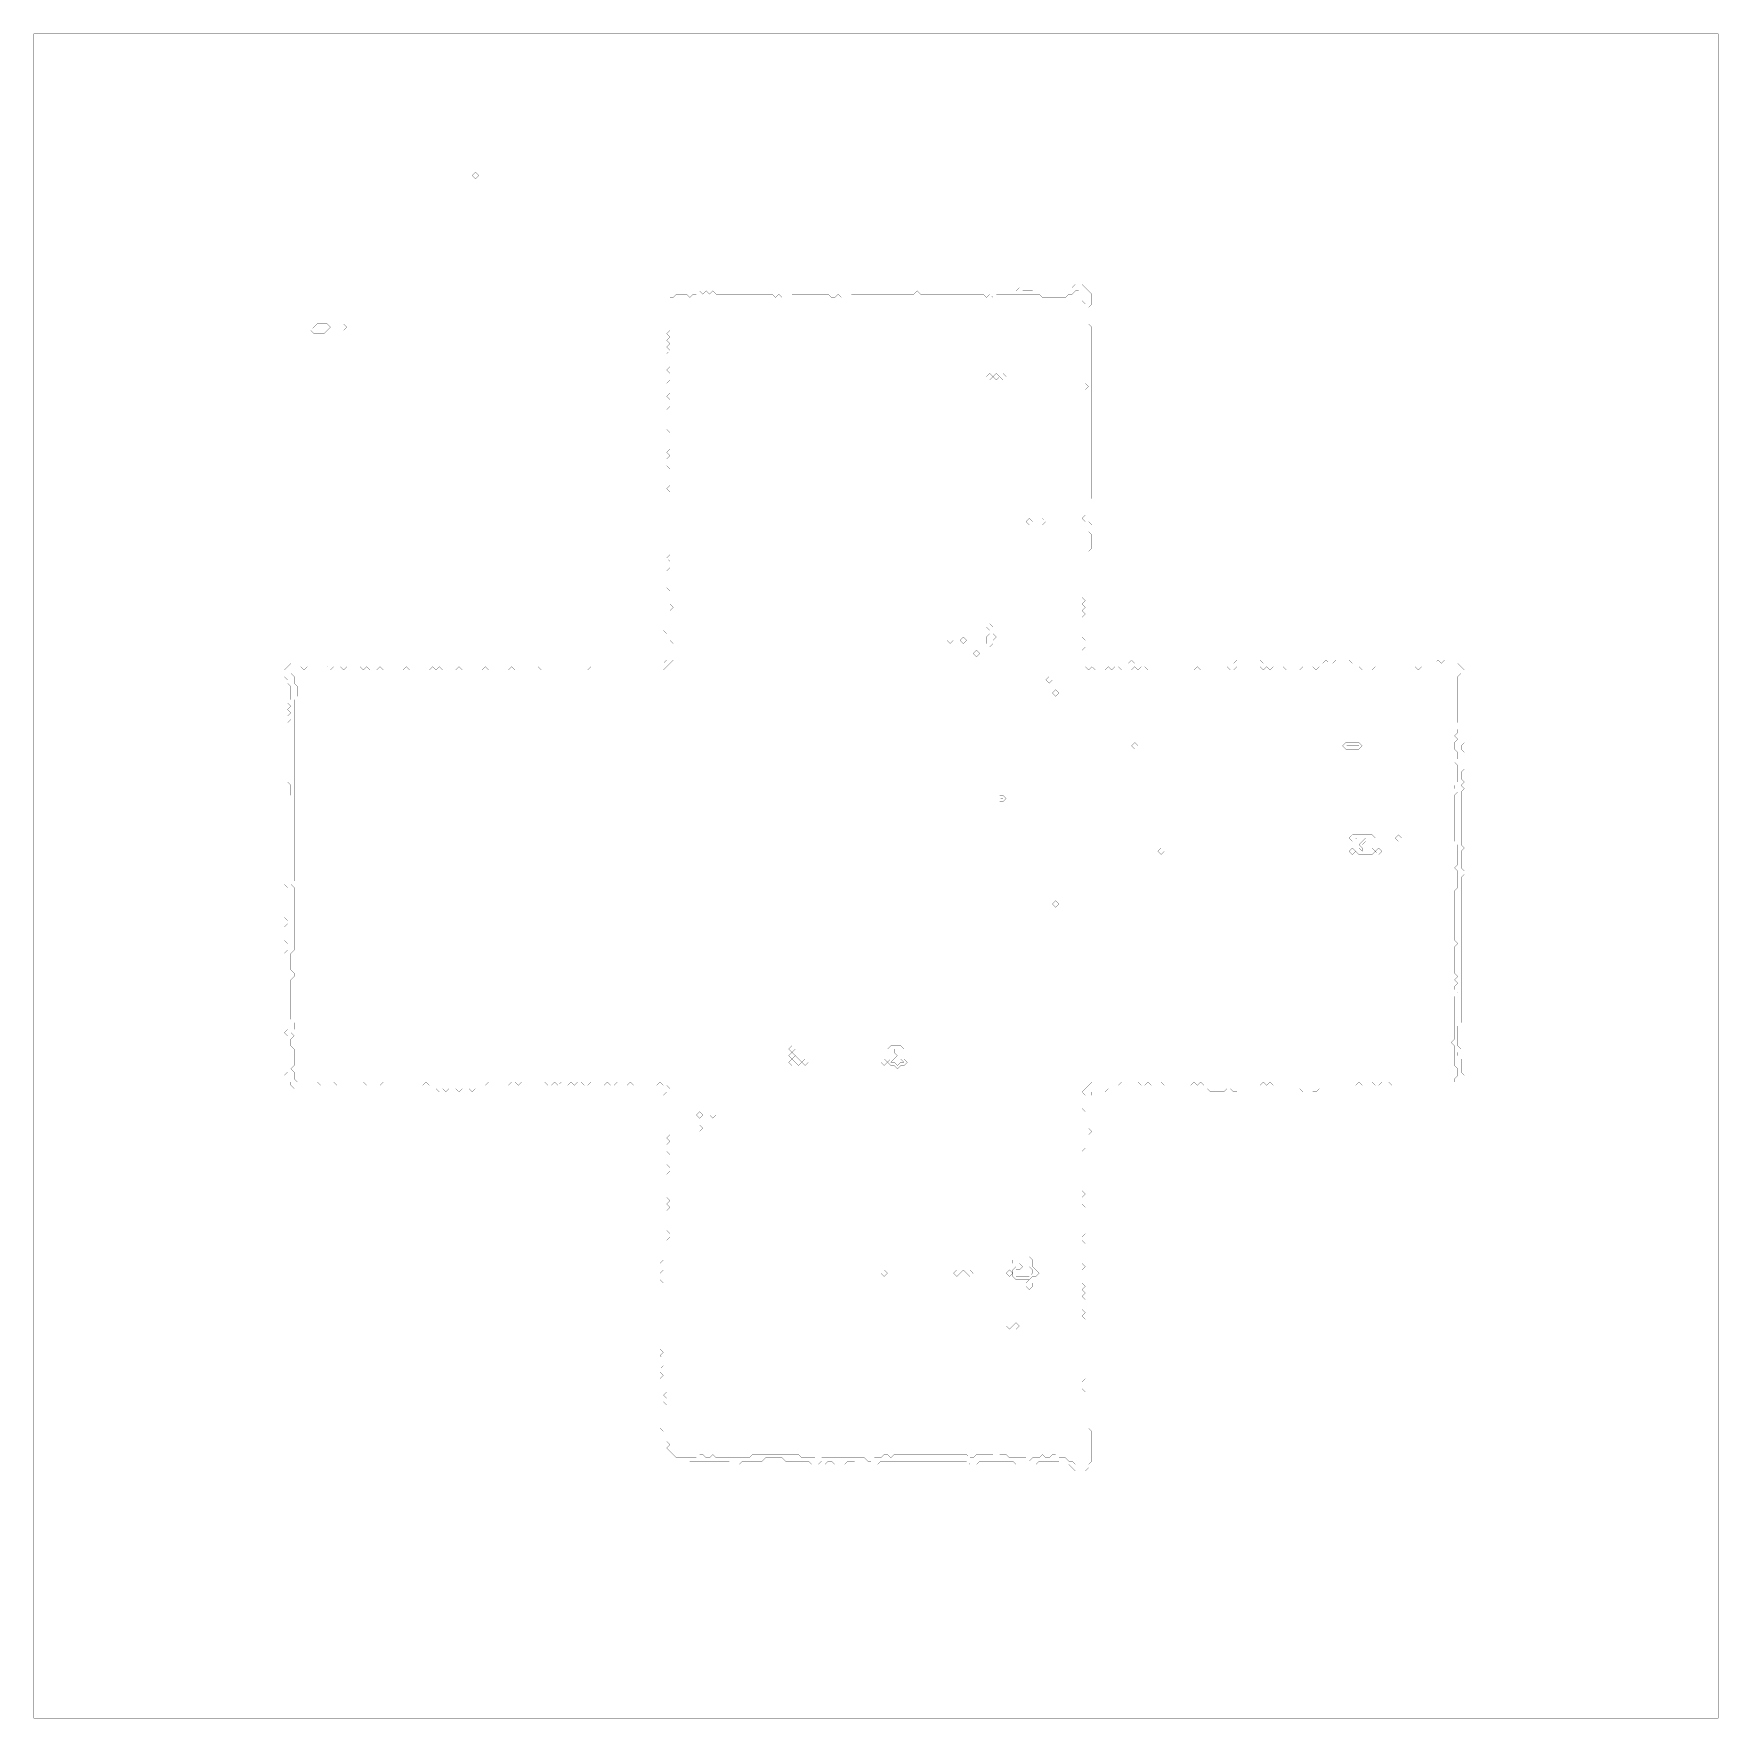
# Model space of a CAD drawing. Header units: metres. Extents: x 0 to 4964, y -4964 to 0.
import ezdxf

# ---------------------------------------------------------------- set-up
doc = ezdxf.new("R2010")
doc.units = ezdxf.units.M
doc.layers.add('conductor', color=1, linetype='Continuous')
doc.layers.add('substrate', color=5, linetype='Continuous')

msp = doc.modelspace()

# ---------------------------------------------------------------- linework, layer by layer
at = {"layer": 'conductor', "const_width": 0.5}
for points in [[(1962, -757.6), (1952.3, -767.3), (1942.6, -767.3), (1932.9, -777), (1923.2, -767.3), (1913.4, -767.3), (1903.7, -767.3), (1894, -767.3), (1884.3, -777), (1874.6, -777), (1874.6, -786.7), (1874.6, -796.5), (1874.6, -806.2), (1874.6, -815.9), (1874.6, -825.6), (1874.6, -835.3), (1874.6, -845), (1874.6, -854.7), (1874.6, -864.4), (1874.6, -874.2), (1864.9, -883.9), (1874.6, -893.6), (1864.9, -903.3), (1874.6, -913), (1864.9, -922.7), (1874.6, -932.4), (1864.9, -942.2), (1874.6, -951.9), (1874.6, -961.6), (1874.6, -971.3), (1874.6, -981), (1864.9, -990.7), (1874.6, -1000.4), (1874.6, -1010.1), (1874.6, -1019.9), (1864.9, -1029.6), (1874.6, -1039.3), (1874.6, -1049), (1874.6, -1058.7), (1864.9, -1068.4), (1874.6, -1078.1), (1874.6, -1087.8), (1874.6, -1097.6), (1864.9, -1107.3), (1864.9, -1117), (1864.9, -1126.7), (1864.9, -1136.4), (1864.9, -1146.1), (1864.9, -1155.8), (1864.9, -1165.5), (1874.6, -1175.3), (1874.6, -1185), (1874.6, -1194.7), (1874.6, -1204.4), (1874.6, -1214.1), (1874.6, -1223.8), (1864.9, -1233.5), (1874.6, -1243.2), (1864.9, -1253), (1864.9, -1262.7), (1864.9, -1272.4), (1874.6, -1282.1), (1864.9, -1291.8), (1874.6, -1301.5), (1874.6, -1311.2), (1874.6, -1321), (1874.6, -1330.7), (1864.9, -1340.4), (1874.6, -1350.1), (1874.6, -1359.8), (1874.6, -1369.5), (1864.9, -1379.2), (1874.6, -1388.9), (1874.6, -1398.7), (1874.6, -1408.4), (1874.6, -1418.1), (1874.6, -1427.8), (1874.6, -1437.5), (1874.6, -1447.2), (1874.6, -1456.9), (1874.6, -1466.6), (1874.6, -1476.4), (1874.6, -1486.1), (1874.6, -1495.8), (1874.6, -1505.5), (1874.6, -1515.2), (1874.6, -1524.9), (1874.6, -1534.6), (1864.9, -1544.3), (1874.6, -1554.1), (1864.9, -1563.8), (1874.6, -1573.5), (1864.9, -1583.2), (1864.9, -1592.9), (1864.9, -1602.6), (1864.9, -1612.3), (1864.9, -1622.1), (1864.9, -1631.8), (1874.6, -1641.5), (1874.6, -1651.2), (1874.6, -1660.9), (1874.6, -1670.6), (1874.6, -1680.3), (1884.3, -1690), (1874.6, -1699.8), (1874.6, -1709.5), (1874.6, -1719.2), (1874.6, -1728.9), (1874.6, -1738.6), (1874.6, -1748.3), (1874.6, -1758), (1874.6, -1767.7), (1874.6, -1777.5), (1874.6, -1787.2), (1884.3, -1796.9), (1884.3, -1806.6), (1884.3, -1816.3), (1884.3, -1826), (1884.3, -1835.7), (1884.3, -1845.4), (1874.6, -1855.2), (1864.9, -1864.9), (1855.2, -1874.6), (1845.4, -1874.6), (1835.7, -1874.6), (1826, -1874.6), (1816.3, -1874.6), (1806.6, -1874.6), (1796.9, -1874.6), (1787.2, -1874.6), (1777.5, -1874.6), (1767.7, -1874.6), (1758, -1874.6), (1748.3, -1874.6), (1738.6, -1874.6), (1728.9, -1874.6), (1719.2, -1874.6), (1709.5, -1874.6), (1699.8, -1874.6), (1690, -1874.6), (1680.3, -1874.6), (1670.6, -1874.6), (1660.9, -1874.6), (1651.2, -1874.6), (1641.5, -1864.9), (1631.8, -1874.6), (1622.1, -1874.6), (1612.3, -1874.6), (1602.6, -1874.6), (1592.9, -1874.6), (1583.2, -1874.6), (1573.5, -1874.6), (1563.8, -1874.6), (1554.1, -1874.6), (1544.3, -1874.6), (1534.6, -1874.6), (1524.9, -1874.6), (1515.2, -1874.6), (1505.5, -1874.6), (1495.8, -1874.6), (1486.1, -1864.9), (1476.4, -1874.6), (1466.6, -1874.6), (1456.9, -1874.6), (1447.2, -1874.6), (1437.5, -1874.6), (1427.8, -1874.6), (1418.1, -1874.6), (1408.4, -1864.9), (1398.7, -1874.6), (1388.9, -1864.9), (1379.2, -1864.9), (1369.5, -1874.6), (1359.8, -1874.6), (1350.1, -1874.6), (1340.4, -1874.6), (1330.7, -1864.9), (1321, -1874.6), (1311.2, -1874.6), (1301.5, -1874.6), (1291.8, -1874.6), (1282.1, -1874.6), (1272.4, -1874.6), (1262.7, -1874.6), (1253, -1864.9), (1243.2, -1874.6), (1233.5, -1874.6), (1223.8, -1874.6), (1214.1, -1874.6), (1204.4, -1874.6), (1194.7, -1864.9), (1185, -1874.6), (1175.3, -1864.9), (1165.5, -1874.6), (1155.8, -1874.6), (1146.1, -1874.6), (1136.4, -1874.6), (1126.7, -1874.6), (1117, -1874.6), (1107.3, -1874.6), (1097.6, -1864.9), (1087.8, -1874.6), (1078.1, -1874.6), (1068.4, -1874.6), (1058.7, -1874.6), (1049, -1874.6), (1039.3, -1874.6), (1029.6, -1874.6), (1019.9, -1864.9), (1010.1, -1874.6), (1000.4, -1874.6), (990.7, -1874.6), (981, -1864.9), (971.3, -1874.6), (961.6, -1864.9), (951.9, -1874.6), (942.2, -1864.9), (932.4, -1864.9), (922.7, -1864.9), (913, -1874.6), (903.3, -1864.9), (893.6, -1864.9), (883.9, -1864.9), (874.2, -1874.6), (864.4, -1864.9), (854.7, -1864.9), (845, -1864.9), (835.3, -1864.9), (825.6, -1864.9), (815.9, -1864.9), (806.2, -1864.9), (796.5, -1874.6), (786.7, -1864.9), (777, -1874.6), (767.3, -1884.3), (757.6, -1884.3), (767.3, -1894), (767.3, -1903.7), (767.3, -1913.4), (777, -1923.2), (777, -1932.9), (777, -1942.6), (777, -1952.3), (767.3, -1962), (767.3, -1971.7), (767.3, -1981.4), (767.3, -1991.1), (767.3, -2000.9), (767.3, -2010.6), (767.3, -2020.3), (767.3, -2030), (767.3, -2039.7), (767.3, -2049.4), (767.3, -2059.1), (767.3, -2068.8), (767.3, -2078.6), (767.3, -2088.3), (767.3, -2098), (767.3, -2107.7), (767.3, -2117.4), (767.3, -2127.1), (767.3, -2136.8), (767.3, -2146.5), (767.3, -2156.3), (767.3, -2166), (767.3, -2175.7), (767.3, -2185.4), (767.3, -2195.1), (767.3, -2204.8), (767.3, -2214.5), (767.3, -2224.3), (767.3, -2234), (767.3, -2243.7), (767.3, -2253.4), (767.3, -2263.1), (767.3, -2272.8), (767.3, -2282.5), (767.3, -2292.2), (767.3, -2302), (767.3, -2311.7), (767.3, -2321.4), (767.3, -2331.1), (767.3, -2340.8), (767.3, -2350.5), (767.3, -2360.2), (767.3, -2369.9), (767.3, -2379.7), (767.3, -2389.4), (767.3, -2399.1), (767.3, -2408.8), (767.3, -2418.5), (767.3, -2428.2), (767.3, -2437.9), (767.3, -2447.6), (767.3, -2457.4), (767.3, -2467.1), (767.3, -2476.8), (767.3, -2486.5), (767.3, -2496.2), (757.6, -2505.9), (767.3, -2515.6), (767.3, -2525.4), (767.3, -2535.1), (767.3, -2544.8), (767.3, -2554.5), (767.3, -2564.2), (767.3, -2573.9), (767.3, -2583.6), (767.3, -2593.3), (767.3, -2603.1), (767.3, -2612.8), (767.3, -2622.5), (767.3, -2632.2), (767.3, -2641.9), (767.3, -2651.6), (767.3, -2661.3), (767.3, -2671), (767.3, -2680.8), (767.3, -2690.5), (767.3, -2700.2), (757.6, -2709.9), (757.6, -2719.6), (757.6, -2729.3), (757.6, -2739), (757.6, -2748.7), (757.6, -2758.5), (767.3, -2768.2), (767.3, -2777.9), (757.6, -2787.6), (757.6, -2797.3), (757.6, -2807), (757.6, -2816.7), (757.6, -2826.5), (757.6, -2836.2), (757.6, -2845.9), (757.6, -2855.6), (757.6, -2865.3), (757.6, -2875), (757.6, -2884.7), (757.6, -2894.4), (757.6, -2904.2), (767.3, -2913.9), (767.3, -2923.6), (767.3, -2933.3), (757.6, -2943), (767.3, -2952.7), (757.6, -2962.4), (757.6, -2972.1), (757.6, -2981.9), (767.3, -2991.6), (767.3, -3001.3), (767.3, -3011), (767.3, -3020.7), (767.3, -3030.4), (767.3, -3040.1), (757.6, -3049.8), (767.3, -3059.6), (767.3, -3069.3), (767.3, -3079), (777, -3088.7), (786.7, -3088.7), (796.5, -3088.7), (806.2, -3088.7), (815.9, -3088.7), (825.6, -3088.7), (835.3, -3088.7), (845, -3098.4), (854.7, -3088.7), (864.4, -3088.7), (874.2, -3088.7), (883.9, -3088.7), (893.6, -3098.4), (903.3, -3098.4), (913, -3098.4), (922.7, -3098.4), (932.4, -3098.4), (942.2, -3098.4), (951.9, -3098.4), (961.6, -3088.7), (971.3, -3088.7), (981, -3098.4), (990.7, -3098.4), (1000.4, -3098.4), (1010.1, -3098.4), (1019.9, -3098.4), (1029.6, -3088.7), (1039.3, -3098.4), (1049, -3098.4), (1058.7, -3098.4), (1068.4, -3098.4), (1078.1, -3098.4), (1087.8, -3098.4), (1097.6, -3098.4), (1107.3, -3098.4), (1117, -3098.4), (1126.7, -3098.4), (1136.4, -3098.4), (1146.1, -3098.4), (1155.8, -3088.7), (1165.5, -3098.4), (1175.3, -3098.4), (1185, -3098.4), (1194.7, -3098.4), (1204.4, -3098.4), (1214.1, -3098.4), (1223.8, -3098.4), (1233.5, -3098.4), (1243.2, -3098.4), (1253, -3098.4), (1262.7, -3098.4), (1272.4, -3098.4), (1282.1, -3098.4), (1291.8, -3098.4), (1301.5, -3098.4), (1311.2, -3098.4), (1321, -3098.4), (1330.7, -3098.4), (1340.4, -3088.7), (1350.1, -3088.7), (1359.8, -3088.7), (1369.5, -3088.7), (1379.2, -3088.7), (1388.9, -3088.7), (1398.7, -3098.4), (1408.4, -3088.7), (1418.1, -3088.7), (1427.8, -3098.4), (1437.5, -3088.7), (1447.2, -3088.7), (1456.9, -3088.7), (1466.6, -3088.7), (1476.4, -3088.7), (1486.1, -3088.7), (1495.8, -3088.7), (1505.5, -3088.7), (1515.2, -3098.4), (1524.9, -3098.4), (1534.6, -3088.7), (1544.3, -3098.4), (1554.1, -3088.7), (1563.8, -3098.4), (1573.5, -3098.4), (1583.2, -3088.7), (1592.9, -3098.4), (1602.6, -3088.7), (1612.3, -3088.7), (1622.1, -3098.4), (1631.8, -3098.4), (1641.5, -3088.7), (1651.2, -3088.7), (1660.9, -3098.4), (1670.6, -3098.4), (1680.3, -3098.4), (1690, -3088.7), (1699.8, -3098.4), (1709.5, -3098.4), (1719.2, -3088.7), (1728.9, -3088.7), (1738.6, -3098.4), (1748.3, -3098.4), (1758, -3088.7), (1767.7, -3098.4), (1777.5, -3098.4), (1787.2, -3098.4), (1796.9, -3098.4), (1806.6, -3098.4), (1816.3, -3098.4), (1826, -3088.7), (1835.7, -3098.4), (1845.4, -3088.7), (1855.2, -3098.4), (1864.9, -3098.4), (1874.6, -3108.1), (1874.6, -3117.8), (1874.6, -3127.6), (1874.6, -3137.3), (1864.9, -3147), (1864.9, -3156.7), (1864.9, -3166.4), (1864.9, -3176.1), (1864.9, -3185.8), (1864.9, -3195.5), (1864.9, -3205.3), (1864.9, -3215), (1864.9, -3224.7), (1874.6, -3234.4), (1874.6, -3244.1), (1864.9, -3253.8), (1874.6, -3263.5), (1864.9, -3273.2), (1864.9, -3283), (1864.9, -3292.7), (1874.6, -3302.4), (1864.9, -3312.1), (1864.9, -3321.8), (1864.9, -3331.5), (1874.6, -3341.2), (1874.6, -3350.9), (1864.9, -3360.7), (1864.9, -3370.4), (1864.9, -3380.1), (1864.9, -3389.8), (1864.9, -3399.5), (1864.9, -3409.2), (1864.9, -3418.9), (1864.9, -3428.7), (1874.6, -3438.4), (1864.9, -3448.1), (1874.6, -3457.8), (1864.9, -3467.5), (1864.9, -3477.2), (1864.9, -3486.9), (1864.9, -3496.6), (1864.9, -3506.4), (1864.9, -3516.1), (1864.9, -3525.8), (1874.6, -3535.5), (1874.6, -3545.2), (1864.9, -3554.9), (1864.9, -3564.6), (1864.9, -3574.3), (1864.9, -3584.1), (1864.9, -3593.8), (1864.9, -3603.5), (1864.9, -3613.2), (1864.9, -3622.9), (1864.9, -3632.6), (1864.9, -3642.3), (1864.9, -3652), (1864.9, -3661.8), (1864.9, -3671.5), (1864.9, -3681.2), (1864.9, -3690.9), (1864.9, -3700.6), (1864.9, -3710.3), (1864.9, -3720), (1864.9, -3729.8), (1864.9, -3739.5), (1864.9, -3749.2), (1864.9, -3758.9), (1864.9, -3768.6), (1864.9, -3778.3), (1864.9, -3788), (1864.9, -3797.7), (1864.9, -3807.5), (1864.9, -3817.2), (1864.9, -3826.9), (1864.9, -3836.6), (1864.9, -3846.3), (1864.9, -3856), (1864.9, -3865.7), (1864.9, -3875.4), (1864.9, -3885.2), (1864.9, -3894.9), (1864.9, -3904.6), (1864.9, -3914.3), (1864.9, -3924), (1864.9, -3933.7), (1864.9, -3943.4), (1864.9, -3953.1), (1864.9, -3962.9), (1864.9, -3972.6), (1864.9, -3982.3), (1864.9, -3992), (1864.9, -4001.7), (1855.2, -4011.4), (1864.9, -4021.1), (1855.2, -4030.8), (1864.9, -4040.6), (1864.9, -4050.3), (1864.9, -4060), (1864.9, -4069.7), (1864.9, -4079.4), (1864.9, -4089.1), (1864.9, -4098.8), (1864.9, -4108.6), (1864.9, -4118.3), (1864.9, -4128), (1864.9, -4137.7), (1864.9, -4147.4), (1874.6, -4157.1), (1864.9, -4166.8), (1874.6, -4176.5), (1884.3, -4186.3), (1894, -4196), (1903.7, -4196), (1913.4, -4196), (1923.2, -4196), (1932.9, -4196), (1942.6, -4196), (1952.3, -4196), (1962, -4186.3), (1971.7, -4186.3), (1981.4, -4196), (1991.1, -4196), (2000.9, -4186.3), (2010.6, -4196), (2020.3, -4196), (2030, -4196), (2039.7, -4196), (2049.4, -4196), (2059.1, -4196), (2068.8, -4196), (2078.6, -4196), (2088.3, -4196), (2098, -4196), (2107.7, -4196), (2117.4, -4186.3), (2127.1, -4186.3), (2136.8, -4186.3), (2146.5, -4186.3), (2156.3, -4186.3), (2166, -4186.3), (2175.7, -4186.3), (2185.4, -4186.3), (2195.1, -4186.3), (2204.8, -4186.3), (2214.5, -4186.3), (2224.3, -4186.3), (2234, -4186.3), (2243.7, -4186.3), (2253.4, -4186.3), (2263.1, -4196), (2272.8, -4196), (2282.5, -4196), (2292.2, -4196), (2302, -4196), (2311.7, -4186.3), (2321.4, -4196), (2331.1, -4196), (2340.8, -4196), (2350.5, -4196), (2360.2, -4196), (2369.9, -4196), (2379.7, -4196), (2389.4, -4196), (2399.1, -4196), (2408.8, -4196), (2418.5, -4196), (2428.2, -4196), (2437.9, -4196), (2447.6, -4196), (2457.4, -4205.7), (2467.1, -4205.7), (2476.8, -4196), (2486.5, -4196), (2496.2, -4196), (2505.9, -4186.3), (2515.6, -4186.3), (2525.4, -4196), (2535.1, -4186.3), (2544.8, -4186.3), (2554.5, -4186.3), (2564.2, -4186.3), (2573.9, -4186.3), (2583.6, -4186.3), (2593.3, -4186.3), (2603.1, -4186.3), (2612.8, -4186.3), (2622.5, -4186.3), (2632.2, -4186.3), (2641.9, -4186.3), (2651.6, -4186.3), (2661.3, -4186.3), (2671, -4186.3), (2680.8, -4186.3), (2690.5, -4186.3), (2700.2, -4186.3), (2709.9, -4186.3), (2719.6, -4186.3), (2729.3, -4186.3), (2739, -4186.3), (2748.7, -4186.3), (2758.5, -4196), (2768.2, -4196), (2777.9, -4186.3), (2787.6, -4186.3), (2797.3, -4186.3), (2807, -4186.3), (2816.7, -4186.3), (2826.5, -4186.3), (2836.2, -4196), (2845.9, -4186.3), (2855.6, -4186.3), (2865.3, -4186.3), (2875, -4196), (2884.7, -4196), (2894.4, -4196), (2904.2, -4196), (2913.9, -4196), (2923.6, -4196), (2933.3, -4205.7), (2943, -4196), (2952.7, -4196), (2962.4, -4196), (2972.1, -4186.3), (2981.9, -4196), (2991.6, -4196), (3001.3, -4186.3), (3011, -4186.3), (3020.7, -4196), (3030.4, -4196), (3040.1, -4196), (3049.8, -4205.7), (3059.6, -4205.7), (3069.3, -4215.4), (3079, -4215.4), (3088.7, -4205.7), (3098.4, -4196), (3098.4, -4186.3), (3098.4, -4176.5), (3098.4, -4166.8), (3098.4, -4157.1), (3098.4, -4147.4), (3098.4, -4137.7), (3098.4, -4128), (3098.4, -4118.3), (3098.4, -4108.6), (3098.4, -4098.8), (3098.4, -4089.1), (3098.4, -4079.4), (3098.4, -4069.7), (3098.4, -4060), (3098.4, -4050.3), (3098.4, -4040.6), (3098.4, -4030.8), (3098.4, -4021.1), (3088.7, -4011.4), (3098.4, -4001.7), (3088.7, -3992), (3088.7, -3982.3), (3088.7, -3972.6), (3098.4, -3962.9), (3098.4, -3953.1), (3098.4, -3943.4), (3098.4, -3933.7), (3098.4, -3924), (3098.4, -3914.3), (3098.4, -3904.6), (3098.4, -3894.9), (3098.4, -3885.2), (3098.4, -3875.4), (3098.4, -3865.7), (3098.4, -3856), (3098.4, -3846.3), (3098.4, -3836.6), (3098.4, -3826.9), (3098.4, -3817.2), (3098.4, -3807.5), (3098.4, -3797.7), (3098.4, -3788), (3088.7, -3778.3), (3098.4, -3768.6), (3088.7, -3758.9), (3098.4, -3749.2), (3098.4, -3739.5), (3098.4, -3729.8), (3088.7, -3720), (3098.4, -3710.3), (3088.7, -3700.6), (3098.4, -3690.9), (3088.7, -3681.2), (3088.7, -3671.5), (3088.7, -3661.8), (3088.7, -3652), (3088.7, -3642.3), (3098.4, -3632.6), (3088.7, -3622.9), (3088.7, -3613.2), (3088.7, -3603.5), (3088.7, -3593.8), (3088.7, -3584.1), (3088.7, -3574.3), (3098.4, -3564.6), (3088.7, -3554.9), (3088.7, -3545.2), (3098.4, -3535.5), (3098.4, -3525.8), (3098.4, -3516.1), (3098.4, -3506.4), (3098.4, -3496.6), (3098.4, -3486.9), (3098.4, -3477.2), (3098.4, -3467.5), (3098.4, -3457.8), (3088.7, -3448.1), (3088.7, -3438.4), (3088.7, -3428.7), (3098.4, -3418.9), (3088.7, -3409.2), (3088.7, -3399.5), (3088.7, -3389.8), (3088.7, -3380.1), (3088.7, -3370.4), (3088.7, -3360.7), (3088.7, -3350.9), (3088.7, -3341.2), (3088.7, -3331.5), (3088.7, -3321.8), (3088.7, -3312.1), (3088.7, -3302.4), (3088.7, -3292.7), (3098.4, -3283), (3098.4, -3273.2), (3098.4, -3263.5), (3098.4, -3253.8), (3098.4, -3244.1), (3098.4, -3234.4), (3098.4, -3224.7), (3098.4, -3215), (3098.4, -3205.3), (3098.4, -3195.5), (3098.4, -3185.8), (3098.4, -3176.1), (3088.7, -3166.4), (3088.7, -3156.7), (3098.4, -3147), (3088.7, -3137.3), (3098.4, -3127.6), (3088.7, -3117.8), (3098.4, -3108.1), (3108.1, -3098.4), (3117.8, -3088.7), (3127.6, -3088.7), (3137.3, -3088.7), (3147, -3098.4), (3156.7, -3098.4), (3166.4, -3098.4), (3176.1, -3098.4), (3185.8, -3098.4), (3195.5, -3098.4), (3205.3, -3088.7), (3215, -3088.7), (3224.7, -3088.7), (3234.4, -3088.7), (3244.1, -3088.7), (3253.8, -3088.7), (3263.5, -3098.4), (3273.2, -3098.4), (3283, -3088.7), (3292.7, -3098.4), (3302.4, -3098.4), (3312.1, -3098.4), (3321.8, -3088.7), (3331.5, -3098.4), (3341.2, -3098.4), (3350.9, -3098.4), (3360.7, -3098.4), (3370.4, -3098.4), (3380.1, -3098.4), (3389.8, -3098.4), (3399.5, -3098.4), (3409.2, -3098.4), (3418.9, -3088.7), (3428.7, -3098.4), (3438.4, -3088.7), (3448.1, -3098.4), (3457.8, -3098.4), (3467.5, -3098.4), (3477.2, -3098.4), (3486.9, -3098.4), (3496.6, -3098.4), (3506.4, -3098.4), (3516.1, -3098.4), (3525.8, -3098.4), (3535.5, -3098.4), (3545.2, -3098.4), (3554.9, -3098.4), (3564.6, -3098.4), (3574.3, -3098.4), (3584.1, -3098.4), (3593.8, -3098.4), (3603.5, -3098.4), (3613.2, -3098.4), (3622.9, -3088.7), (3632.6, -3098.4), (3642.3, -3088.7), (3652, -3098.4), (3661.8, -3098.4), (3671.5, -3098.4), (3681.2, -3098.4), (3690.9, -3098.4), (3700.6, -3098.4), (3710.3, -3098.4), (3720, -3098.4), (3729.8, -3098.4), (3739.5, -3098.4), (3749.2, -3098.4), (3758.9, -3098.4), (3768.6, -3098.4), (3778.3, -3098.4), (3788, -3098.4), (3797.7, -3098.4), (3807.5, -3098.4), (3817.2, -3098.4), (3826.9, -3098.4), (3836.6, -3098.4), (3846.3, -3098.4), (3856, -3098.4), (3865.7, -3098.4), (3875.4, -3098.4), (3885.2, -3098.4), (3894.9, -3098.4), (3904.6, -3088.7), (3914.3, -3098.4), (3924, -3098.4), (3933.7, -3088.7), (3943.4, -3088.7), (3953.1, -3098.4), (3962.9, -3098.4), (3972.6, -3088.7), (3982.3, -3088.7), (3992, -3088.7), (4001.7, -3098.4), (4011.4, -3088.7), (4021.1, -3088.7), (4030.8, -3088.7), (4040.6, -3088.7), (4050.3, -3088.7), (4060, -3088.7), (4069.7, -3088.7), (4079.4, -3088.7), (4089.1, -3088.7), (4098.8, -3088.7), (4108.6, -3088.7), (4118.3, -3088.7), (4128, -3088.7), (4137.7, -3088.7), (4147.4, -3088.7), (4157.1, -3088.7), (4166.8, -3088.7), (4176.5, -3088.7), (4186.3, -3088.7), (4186.3, -3079), (4196, -3069.3), (4196, -3059.6), (4196, -3049.8), (4186.3, -3040.1), (4186.3, -3030.4), (4186.3, -3020.7), (4186.3, -3011), (4186.3, -3001.3), (4186.3, -2991.6), (4186.3, -2981.9), (4176.5, -2972.1), (4186.3, -2962.4), (4186.3, -2952.7), (4186.3, -2943), (4186.3, -2933.3), (4186.3, -2923.6), (4186.3, -2913.9), (4186.3, -2904.2), (4186.3, -2894.4), (4186.3, -2884.7), (4186.3, -2875), (4186.3, -2865.3), (4186.3, -2855.6), (4186.3, -2845.9), (4186.3, -2836.2), (4196, -2826.5), (4186.3, -2816.7), (4186.3, -2807), (4196, -2797.3), (4186.3, -2787.6), (4196, -2777.9), (4186.3, -2768.2), (4186.3, -2758.5), (4186.3, -2748.7), (4186.3, -2739), (4186.3, -2729.3), (4186.3, -2719.6), (4186.3, -2709.9), (4186.3, -2700.2), (4186.3, -2690.5), (4196, -2680.8), (4186.3, -2671), (4186.3, -2661.3), (4186.3, -2651.6), (4186.3, -2641.9), (4186.3, -2632.2), (4186.3, -2622.5), (4186.3, -2612.8), (4186.3, -2603.1), (4186.3, -2593.3), (4186.3, -2583.6), (4186.3, -2573.9), (4186.3, -2564.2), (4186.3, -2554.5), (4186.3, -2544.8), (4186.3, -2535.1), (4186.3, -2525.4), (4196, -2515.6), (4196, -2505.9), (4196, -2496.2), (4196, -2486.5), (4196, -2476.8), (4196, -2467.1), (4186.3, -2457.4), (4196, -2447.6), (4196, -2437.9), (4196, -2428.2), (4196, -2418.5), (4196, -2408.8), (4196, -2399.1), (4196, -2389.4), (4186.3, -2379.7), (4186.3, -2369.9), (4186.3, -2360.2), (4186.3, -2350.5), (4186.3, -2340.8), (4186.3, -2331.1), (4186.3, -2321.4), (4186.3, -2311.7), (4186.3, -2302), (4186.3, -2292.2), (4186.3, -2282.5), (4186.3, -2272.8), (4186.3, -2263.1), (4186.3, -2253.4), (4186.3, -2243.7), (4196, -2234), (4186.3, -2224.3), (4186.3, -2214.5), (4196, -2204.8), (4196, -2195.1), (4196, -2185.4), (4196, -2175.7), (4196, -2166), (4196, -2156.3), (4186.3, -2146.5), (4196, -2136.8), (4196, -2127.1), (4196, -2117.4), (4186.3, -2107.7), (4186.3, -2098), (4186.3, -2088.3), (4196, -2078.6), (4186.3, -2068.8), (4196, -2059.1), (4196, -2049.4), (4186.3, -2039.7), (4196, -2030), (4196, -2020.3), (4196, -2010.6), (4196, -2000.9), (4196, -1991.1), (4196, -1981.4), (4196, -1971.7), (4196, -1962), (4196, -1952.3), (4196, -1942.6), (4196, -1932.9), (4196, -1923.2), (4196, -1913.4), (4196, -1903.7), (4196, -1894), (4205.7, -1884.3), (4196, -1874.6), (4186.3, -1874.6), (4176.5, -1864.9), (4166.8, -1864.9), (4157.1, -1864.9), (4147.4, -1864.9), (4137.7, -1864.9), (4128, -1864.9), (4118.3, -1864.9), (4108.6, -1864.9), (4098.8, -1864.9), (4089.1, -1864.9), (4079.4, -1874.6), (4069.7, -1864.9), (4060, -1864.9), (4050.3, -1864.9), (4040.6, -1864.9), (4030.8, -1864.9), (4021.1, -1864.9), (4011.4, -1864.9), (4001.7, -1864.9), (3992, -1864.9), (3982.3, -1864.9), (3972.6, -1864.9), (3962.9, -1864.9), (3953.1, -1864.9), (3943.4, -1874.6), (3933.7, -1874.6), (3924, -1874.6), (3914.3, -1874.6), (3904.6, -1864.9), (3894.9, -1864.9), (3885.2, -1864.9), (3875.4, -1864.9), (3865.7, -1864.9), (3856, -1864.9), (3846.3, -1864.9), (3836.6, -1864.9), (3826.9, -1864.9), (3817.2, -1864.9), (3807.5, -1864.9), (3797.7, -1864.9), (3788, -1864.9), (3778.3, -1874.6), (3768.6, -1864.9), (3758.9, -1874.6), (3749.2, -1874.6), (3739.5, -1864.9), (3729.8, -1874.6), (3720, -1874.6), (3710.3, -1874.6), (3700.6, -1874.6), (3690.9, -1874.6), (3681.2, -1864.9), (3671.5, -1864.9), (3661.8, -1864.9), (3652, -1864.9), (3642.3, -1874.6), (3632.6, -1864.9), (3622.9, -1874.6), (3613.2, -1864.9), (3603.5, -1864.9), (3593.8, -1864.9), (3584.1, -1864.9), (3574.3, -1864.9), (3564.6, -1864.9), (3554.9, -1864.9), (3545.2, -1864.9), (3535.5, -1874.6), (3525.8, -1874.6), (3516.1, -1864.9), (3506.4, -1864.9), (3496.6, -1864.9), (3486.9, -1874.6), (3477.2, -1874.6), (3467.5, -1874.6), (3457.8, -1874.6), (3448.1, -1874.6), (3438.4, -1874.6), (3428.7, -1864.9), (3418.9, -1874.6), (3409.2, -1874.6), (3399.5, -1874.6), (3389.8, -1874.6), (3380.1, -1874.6), (3370.4, -1874.6), (3360.7, -1874.6), (3350.9, -1874.6), (3341.2, -1874.6), (3331.5, -1874.6), (3321.8, -1874.6), (3312.1, -1874.6), (3302.4, -1874.6), (3292.7, -1874.6), (3283, -1874.6), (3273.2, -1864.9), (3263.5, -1864.9), (3253.8, -1874.6), (3244.1, -1864.9), (3234.4, -1874.6), (3224.7, -1874.6), (3215, -1874.6), (3205.3, -1874.6), (3195.5, -1864.9), (3185.8, -1864.9), (3176.1, -1874.6), (3166.4, -1864.9), (3156.7, -1874.6), (3147, -1874.6), (3137.3, -1864.9), (3127.6, -1874.6), (3117.8, -1864.9), (3108.1, -1874.6), (3098.4, -1864.9), (3098.4, -1855.2), (3098.4, -1845.4), (3098.4, -1835.7), (3098.4, -1826), (3088.7, -1816.3), (3098.4, -1806.6), (3098.4, -1796.9), (3098.4, -1787.2), (3088.7, -1777.5), (3088.7, -1767.7), (3088.7, -1758), (3088.7, -1748.3), (3088.7, -1738.6), (3088.7, -1728.9), (3088.7, -1719.2), (3098.4, -1709.5), (3088.7, -1699.8), (3098.4, -1690), (3088.7, -1680.3), (3098.4, -1670.6), (3088.7, -1660.9), (3098.4, -1651.2), (3098.4, -1641.5), (3098.4, -1631.8), (3098.4, -1622.1), (3098.4, -1612.3), (3098.4, -1602.6), (3098.4, -1592.9), (3098.4, -1583.2), (3098.4, -1573.5), (3098.4, -1563.8), (3098.4, -1554.1), (3098.4, -1544.3), (3098.4, -1534.6), (3098.4, -1524.9), (3098.4, -1515.2), (3098.4, -1505.5), (3098.4, -1495.8), (3098.4, -1486.1), (3098.4, -1476.4), (3098.4, -1466.6), (3098.4, -1456.9), (3098.4, -1447.2), (3098.4, -1437.5), (3088.7, -1427.8), (3098.4, -1418.1), (3098.4, -1408.4), (3098.4, -1398.7), (3098.4, -1388.9), (3098.4, -1379.2), (3098.4, -1369.5), (3098.4, -1359.8), (3098.4, -1350.1), (3098.4, -1340.4), (3098.4, -1330.7), (3098.4, -1321), (3098.4, -1311.2), (3098.4, -1301.5), (3098.4, -1291.8), (3098.4, -1282.1), (3098.4, -1272.4), (3098.4, -1262.7), (3098.4, -1253), (3098.4, -1243.2), (3098.4, -1233.5), (3098.4, -1223.8), (3098.4, -1214.1), (3098.4, -1204.4), (3098.4, -1194.7), (3098.4, -1185), (3098.4, -1175.3), (3098.4, -1165.5), (3098.4, -1155.8), (3098.4, -1146.1), (3098.4, -1136.4), (3098.4, -1126.7), (3098.4, -1117), (3098.4, -1107.3), (3098.4, -1097.6), (3098.4, -1087.8), (3098.4, -1078.1), (3098.4, -1068.4), (3098.4, -1058.7), (3098.4, -1049), (3108.1, -1039.3), (3098.4, -1029.6), (3098.4, -1019.9), (3098.4, -1010.1), (3098.4, -1000.4), (3098.4, -990.7), (3098.4, -981), (3098.4, -971.3), (3098.4, -961.6), (3098.4, -951.9), (3098.4, -942.2), (3098.4, -932.4), (3098.4, -922.7), (3098.4, -913), (3098.4, -903.3), (3098.4, -893.6), (3098.4, -883.9), (3098.4, -874.2), (3098.4, -864.4), (3098.4, -854.7), (3098.4, -845), (3098.4, -835.3), (3098.4, -825.6), (3098.4, -815.9), (3098.4, -806.2), (3098.4, -796.5), (3088.7, -786.7), (3088.7, -777), (3088.7, -767.3), (3079, -757.6), (3069.3, -757.6), (3059.6, -767.3), (3049.8, -767.3), (3040.1, -777), (3030.4, -777), (3020.7, -777), (3011, -777), (3001.3, -777), (2991.6, -777), (2981.9, -777), (2972.1, -777), (2962.4, -767.3), (2952.7, -767.3), (2943, -767.3), (2933.3, -767.3), (2923.6, -767.3), (2913.9, -767.3), (2904.2, -767.3), (2894.4, -767.3), (2884.7, -767.3), (2875, -767.3), (2865.3, -767.3), (2855.6, -767.3), (2845.9, -767.3), (2836.2, -767.3), (2826.5, -777), (2816.7, -767.3), (2807, -777), (2797.3, -767.3), (2787.6, -767.3), (2777.9, -767.3), (2768.2, -767.3), (2758.5, -767.3), (2748.7, -767.3), (2739, -767.3), (2729.3, -767.3), (2719.6, -767.3), (2709.9, -767.3), (2700.2, -767.3), (2690.5, -767.3), (2680.8, -767.3), (2671, -767.3), (2661.3, -767.3), (2651.6, -767.3), (2641.9, -767.3), (2632.2, -767.3), (2622.5, -767.3), (2612.8, -767.3), (2603.1, -757.6), (2593.3, -767.3), (2583.6, -767.3), (2573.9, -767.3), (2564.2, -767.3), (2554.5, -767.3), (2544.8, -767.3), (2535.1, -767.3), (2525.4, -767.3), (2515.6, -767.3), (2505.9, -767.3), (2496.2, -767.3), (2486.5, -767.3), (2476.8, -767.3), (2467.1, -767.3), (2457.4, -767.3), (2447.6, -767.3), (2437.9, -767.3), (2428.2, -767.3), (2418.5, -767.3), (2408.8, -767.3), (2399.1, -777), (2389.4, -767.3), (2379.7, -777), (2369.9, -767.3), (2360.2, -777), (2350.5, -777), (2340.8, -767.3), (2331.1, -767.3), (2321.4, -767.3), (2311.7, -767.3), (2302, -767.3), (2292.2, -767.3), (2282.5, -767.3), (2272.8, -767.3), (2263.1, -767.3), (2253.4, -767.3), (2243.7, -767.3), (2234, -767.3), (2224.3, -777), (2214.5, -767.3), (2204.8, -777), (2195.1, -767.3), (2185.4, -777), (2175.7, -767.3), (2166, -767.3), (2156.3, -767.3), (2146.5, -767.3), (2136.8, -767.3), (2127.1, -767.3), (2117.4, -767.3), (2107.7, -767.3), (2098, -767.3), (2088.3, -767.3), (2078.6, -767.3), (2068.8, -767.3), (2059.1, -767.3), (2049.4, -767.3), (2039.7, -767.3), (2030, -767.3), (2020.3, -767.3), (2010.6, -767.3), (2000.9, -757.6), (1991.1, -767.3), (1981.4, -757.6), (1971.7, -767.3)], [(2807, -1010.1), (2816.7, -1000.4), (2826.5, -1010.1), (2816.7, -1019.9)], [(2826.5, -1010.1), (2836.2, -1000.4), (2845.9, -1010.1), (2836.2, -1019.9)], [(2845.9, -1010.1), (2855.6, -1000.4), (2865.3, -1010.1), (2855.6, -1019.9)], [(2923.6, -1437.5), (2933.3, -1427.8), (2943, -1437.5), (2933.3, -1447.2)], [(2962.4, -1437.5), (2972.1, -1427.8), (2981.9, -1437.5), (2972.1, -1447.2)], [(2690.5, -1787.2), (2700.2, -1777.5), (2709.9, -1787.2), (2700.2, -1796.9)], [(2729.3, -1787.2), (2739, -1777.5), (2748.7, -1787.2), (2739, -1796.9)], [(2807, -1748.3), (2816.7, -1738.6), (2826.5, -1748.3), (2816.7, -1758)], [(2807, -1777.5), (2816.7, -1767.7), (2826.5, -1767.7), (2836.2, -1777.5), (2826.5, -1787.2), (2826.5, -1796.9), (2816.7, -1806.6), (2807, -1796.9), (2807, -1787.2)], [(2768.2, -1826), (2777.9, -1816.3), (2787.6, -1826), (2777.9, -1835.7)], [(2981.9, -1903.7), (2991.6, -1894), (3001.3, -1903.7), (2991.6, -1913.4)], [(3001.3, -1942.6), (3011, -1932.9), (3020.7, -1942.6), (3011, -1952.3)], [(3234.4, -2098), (3244.1, -2088.3), (3253.8, -2098), (3244.1, -2107.7)], [(3856, -2098), (3865.7, -2088.3), (3875.4, -2088.3), (3885.2, -2088.3), (3894.9, -2088.3), (3904.6, -2088.3), (3914.3, -2098), (3904.6, -2107.7), (3894.9, -2107.7), (3885.2, -2107.7), (3875.4, -2107.7), (3865.7, -2107.7)], [(2836.2, -2253.4), (2845.9, -2243.7), (2855.6, -2243.7), (2865.3, -2253.4), (2855.6, -2263.1), (2845.9, -2263.1)], [(3875.4, -2369.9), (3885.2, -2360.2), (3894.9, -2360.2), (3904.6, -2360.2), (3914.3, -2360.2), (3924, -2360.2), (3933.7, -2360.2), (3943.4, -2360.2), (3953.1, -2369.9), (3943.4, -2379.7), (3933.7, -2379.7), (3924, -2379.7), (3914.3, -2389.4), (3924, -2399.1), (3933.7, -2399.1), (3943.4, -2399.1), (3953.1, -2408.8), (3943.4, -2418.5), (3933.7, -2418.5), (3924, -2418.5), (3914.3, -2418.5), (3904.6, -2418.5), (3894.9, -2408.8), (3894.9, -2399.1), (3894.9, -2389.4), (3894.9, -2379.7), (3885.2, -2379.7)], [(4011.4, -2369.9), (4021.1, -2360.2), (4030.8, -2369.9), (4021.1, -2379.7)], [(3312.1, -2408.8), (3321.8, -2399.1), (3331.5, -2408.8), (3321.8, -2418.5)], [(3875.4, -2408.8), (3885.2, -2399.1), (3894.9, -2408.8), (3885.2, -2418.5)], [(3953.1, -2408.8), (3962.9, -2399.1), (3972.6, -2408.8), (3962.9, -2418.5)], [(3001.3, -2564.2), (3011, -2554.5), (3020.7, -2564.2), (3011, -2573.9)], [(2224.3, -2991.6), (2234, -2981.9), (2243.7, -2991.6), (2234, -3001.3)], [(2224.3, -3011), (2234, -3001.3), (2243.7, -3011), (2234, -3020.7)], [(2224.3, -3030.4), (2234, -3020.7), (2243.7, -3030.4), (2234, -3040.1)], [(2234, -3020.7), (2243.7, -3011), (2253.4, -3020.7), (2243.7, -3030.4)], [(2243.7, -3030.4), (2253.4, -3020.7), (2263.1, -3030.4), (2253.4, -3040.1)], [(2263.1, -3030.4), (2272.8, -3020.7), (2282.5, -3030.4), (2272.8, -3040.1)], [(2496.2, -3030.4), (2505.9, -3020.7), (2515.6, -3030.4), (2505.9, -3040.1)], [(2515.6, -2991.6), (2525.4, -2981.9), (2535.1, -2981.9), (2544.8, -2981.9), (2554.5, -2981.9), (2564.2, -2991.6), (2564.2, -3001.3), (2564.2, -3011), (2564.2, -3020.7), (2573.9, -3030.4), (2564.2, -3040.1), (2554.5, -3040.1), (2544.8, -3049.8), (2535.1, -3040.1), (2525.4, -3040.1), (2515.6, -3030.4), (2525.4, -3020.7), (2535.1, -3011), (2525.4, -3001.3)], [(1952.3, -3185.8), (1962, -3176.1), (1971.7, -3185.8), (1962, -3195.5)], [(1991.1, -3185.8), (2000.9, -3176.1), (2010.6, -3185.8), (2000.9, -3195.5)], [(1952.3, -3224.7), (1962, -3215), (1971.7, -3224.7), (1962, -3234.4)], [(2884.7, -3613.2), (2894.4, -3603.5), (2904.2, -3603.5), (2913.9, -3603.5), (2923.6, -3603.5), (2933.3, -3603.5), (2943, -3613.2), (2943, -3622.9), (2943, -3632.6), (2952.7, -3642.3), (2962.4, -3652), (2952.7, -3661.8), (2943, -3661.8), (2933.3, -3671.5), (2923.6, -3671.5), (2913.9, -3671.5), (2904.2, -3671.5), (2894.4, -3671.5), (2884.7, -3661.8), (2884.7, -3652), (2884.7, -3642.3), (2894.4, -3632.6), (2904.2, -3632.6), (2894.4, -3632.6), (2884.7, -3622.9)], [(2496.2, -3652), (2505.9, -3642.3), (2515.6, -3652), (2505.9, -3661.8)], [(2709.9, -3652), (2719.6, -3642.3), (2729.3, -3652), (2719.6, -3661.8)], [(2729.3, -3652), (2739, -3642.3), (2748.7, -3652), (2739, -3661.8)], [(2748.7, -3652), (2758.5, -3642.3), (2768.2, -3652), (2758.5, -3661.8)], [(2865.3, -3652), (2875, -3642.3), (2884.7, -3652), (2875, -3661.8)], [(2923.6, -3681.2), (2933.3, -3671.5), (2943, -3681.2), (2943, -3690.9), (2933.3, -3700.6), (2923.6, -3690.9)], [(2865.3, -3807.5), (2875, -3797.7), (2884.7, -3807.5), (2875, -3817.2)], [(2884.7, -3807.5), (2894.4, -3797.7), (2904.2, -3807.5), (2894.4, -3817.2)]]:
    msp.add_lwpolyline(points, close=True, dxfattribs=at)
at = {"layer": 'substrate', "const_width": 0.5}
for points in [[(0, 0), (0, -9.7), (0, -19.4), (0, -29.1), (0, -38.9), (0, -48.6), (0, -58.3), (0, -68), (0, -77.7), (0, -87.4), (0, -97.1), (0, -106.8), (0, -116.6), (0, -126.3), (0, -136), (0, -145.7), (0, -155.4), (0, -165.1), (0, -174.8), (0, -184.5), (0, -194.3), (0, -204), (0, -213.7), (0, -223.4), (0, -233.1), (0, -242.8), (0, -252.5), (0, -262.2), (0, -272), (0, -281.7), (0, -291.4), (0, -301.1), (0, -310.8), (0, -320.5), (0, -330.2), (0, -340), (0, -349.7), (0, -359.4), (0, -369.1), (0, -378.8), (0, -388.5), (0, -398.2), (0, -407.9), (0, -417.7), (0, -427.4), (0, -437.1), (0, -446.8), (0, -456.5), (0, -466.2), (0, -475.9), (0, -485.6), (0, -495.4), (0, -505.1), (0, -514.8), (0, -524.5), (0, -534.2), (0, -543.9), (0, -553.6), (0, -563.3), (0, -573.1), (0, -582.8), (0, -592.5), (0, -602.2), (0, -611.9), (0, -621.6), (0, -631.3), (0, -641.1), (0, -650.8), (0, -660.5), (0, -670.2), (0, -679.9), (0, -689.6), (0, -699.3), (0, -709), (0, -718.8), (0, -728.5), (0, -738.2), (0, -747.9), (0, -757.6), (0, -767.3), (0, -777), (0, -786.7), (0, -796.5), (0, -806.2), (0, -815.9), (0, -825.6), (0, -835.3), (0, -845), (0, -854.7), (0, -864.4), (0, -874.2), (0, -883.9), (0, -893.6), (0, -903.3), (0, -913), (0, -922.7), (0, -932.4), (0, -942.2), (0, -951.9), (0, -961.6), (0, -971.3), (0, -981), (0, -990.7), (0, -1000.4), (0, -1010.1), (0, -1019.9), (0, -1029.6), (0, -1039.3), (0, -1049), (0, -1058.7), (0, -1068.4), (0, -1078.1), (0, -1087.8), (0, -1097.6), (0, -1107.3), (0, -1117), (0, -1126.7), (0, -1136.4), (0, -1146.1), (0, -1155.8), (0, -1165.5), (0, -1175.3), (0, -1185), (0, -1194.7), (0, -1204.4), (0, -1214.1), (0, -1223.8), (0, -1233.5), (0, -1243.2), (0, -1253), (0, -1262.7), (0, -1272.4), (0, -1282.1), (0, -1291.8), (0, -1301.5), (0, -1311.2), (0, -1321), (0, -1330.7), (0, -1340.4), (0, -1350.1), (0, -1359.8), (0, -1369.5), (0, -1379.2), (0, -1388.9), (0, -1398.7), (0, -1408.4), (0, -1418.1), (0, -1427.8), (0, -1437.5), (0, -1447.2), (0, -1456.9), (0, -1466.6), (0, -1476.4), (0, -1486.1), (0, -1495.8), (0, -1505.5), (0, -1515.2), (0, -1524.9), (0, -1534.6), (0, -1544.3), (0, -1554.1), (0, -1563.8), (0, -1573.5), (0, -1583.2), (0, -1592.9), (0, -1602.6), (0, -1612.3), (0, -1622.1), (0, -1631.8), (0, -1641.5), (0, -1651.2), (0, -1660.9), (0, -1670.6), (0, -1680.3), (0, -1690), (0, -1699.8), (0, -1709.5), (0, -1719.2), (0, -1728.9), (0, -1738.6), (0, -1748.3), (0, -1758), (0, -1767.7), (0, -1777.5), (0, -1787.2), (0, -1796.9), (0, -1806.6), (0, -1816.3), (0, -1826), (0, -1835.7), (0, -1845.4), (0, -1855.2), (0, -1864.9), (0, -1874.6), (0, -1884.3), (0, -1894), (0, -1903.7), (0, -1913.4), (0, -1923.2), (0, -1932.9), (0, -1942.6), (0, -1952.3), (0, -1962), (0, -1971.7), (0, -1981.4), (0, -1991.1), (0, -2000.9), (0, -2010.6), (0, -2020.3), (0, -2030), (0, -2039.7), (0, -2049.4), (0, -2059.1), (0, -2068.8), (0, -2078.6), (0, -2088.3), (0, -2098), (0, -2107.7), (0, -2117.4), (0, -2127.1), (0, -2136.8), (0, -2146.5), (0, -2156.3), (0, -2166), (0, -2175.7), (0, -2185.4), (0, -2195.1), (0, -2204.8), (0, -2214.5), (0, -2224.3), (0, -2234), (0, -2243.7), (0, -2253.4), (0, -2263.1), (0, -2272.8), (0, -2282.5), (0, -2292.2), (0, -2302), (0, -2311.7), (0, -2321.4), (0, -2331.1), (0, -2340.8), (0, -2350.5), (0, -2360.2), (0, -2369.9), (0, -2379.7), (0, -2389.4), (0, -2399.1), (0, -2408.8), (0, -2418.5), (0, -2428.2), (0, -2437.9), (0, -2447.6), (0, -2457.4), (0, -2467.1), (0, -2476.8), (0, -2486.5), (0, -2496.2), (0, -2505.9), (0, -2515.6), (0, -2525.4), (0, -2535.1), (0, -2544.8), (0, -2554.5), (0, -2564.2), (0, -2573.9), (0, -2583.6), (0, -2593.3), (0, -2603.1), (0, -2612.8), (0, -2622.5), (0, -2632.2), (0, -2641.9), (0, -2651.6), (0, -2661.3), (0, -2671), (0, -2680.8), (0, -2690.5), (0, -2700.2), (0, -2709.9), (0, -2719.6), (0, -2729.3), (0, -2739), (0, -2748.7), (0, -2758.5), (0, -2768.2), (0, -2777.9), (0, -2787.6), (0, -2797.3), (0, -2807), (0, -2816.7), (0, -2826.5), (0, -2836.2), (0, -2845.9), (0, -2855.6), (0, -2865.3), (0, -2875), (0, -2884.7), (0, -2894.4), (0, -2904.2), (0, -2913.9), (0, -2923.6), (0, -2933.3), (0, -2943), (0, -2952.7), (0, -2962.4), (0, -2972.1), (0, -2981.9), (0, -2991.6), (0, -3001.3), (0, -3011), (0, -3020.7), (0, -3030.4), (0, -3040.1), (0, -3049.8), (0, -3059.6), (0, -3069.3), (0, -3079), (0, -3088.7), (0, -3098.4), (0, -3108.1), (0, -3117.8), (0, -3127.6), (0, -3137.3), (0, -3147), (0, -3156.7), (0, -3166.4), (0, -3176.1), (0, -3185.8), (0, -3195.5), (0, -3205.3), (0, -3215), (0, -3224.7), (0, -3234.4), (0, -3244.1), (0, -3253.8), (0, -3263.5), (0, -3273.2), (0, -3283), (0, -3292.7), (0, -3302.4), (0, -3312.1), (0, -3321.8), (0, -3331.5), (0, -3341.2), (0, -3350.9), (0, -3360.7), (0, -3370.4), (0, -3380.1), (0, -3389.8), (0, -3399.5), (0, -3409.2), (0, -3418.9), (0, -3428.7), (0, -3438.4), (0, -3448.1), (0, -3457.8), (0, -3467.5), (0, -3477.2), (0, -3486.9), (0, -3496.6), (0, -3506.4), (0, -3516.1), (0, -3525.8), (0, -3535.5), (0, -3545.2), (0, -3554.9), (0, -3564.6), (0, -3574.3), (0, -3584.1), (0, -3593.8), (0, -3603.5), (0, -3613.2), (0, -3622.9), (0, -3632.6), (0, -3642.3), (0, -3652), (0, -3661.8), (0, -3671.5), (0, -3681.2), (0, -3690.9), (0, -3700.6), (0, -3710.3), (0, -3720), (0, -3729.8), (0, -3739.5), (0, -3749.2), (0, -3758.9), (0, -3768.6), (0, -3778.3), (0, -3788), (0, -3797.7), (0, -3807.5), (0, -3817.2), (0, -3826.9), (0, -3836.6), (0, -3846.3), (0, -3856), (0, -3865.7), (0, -3875.4), (0, -3885.2), (0, -3894.9), (0, -3904.6), (0, -3914.3), (0, -3924), (0, -3933.7), (0, -3943.4), (0, -3953.1), (0, -3962.9), (0, -3972.6), (0, -3982.3), (0, -3992), (0, -4001.7), (0, -4011.4), (0, -4021.1), (0, -4030.8), (0, -4040.6), (0, -4050.3), (0, -4060), (0, -4069.7), (0, -4079.4), (0, -4089.1), (0, -4098.8), (0, -4108.6), (0, -4118.3), (0, -4128), (0, -4137.7), (0, -4147.4), (0, -4157.1), (0, -4166.8), (0, -4176.5), (0, -4186.3), (0, -4196), (0, -4205.7), (0, -4215.4), (0, -4225.1), (0, -4234.8), (0, -4244.5), (0, -4254.2), (0, -4264), (0, -4273.7), (0, -4283.4), (0, -4293.1), (0, -4302.8), (0, -4312.5), (0, -4322.2), (0, -4331.9), (0, -4341.7), (0, -4351.4), (0, -4361.1), (0, -4370.8), (0, -4380.5), (0, -4390.2), (0, -4399.9), (0, -4409.7), (0, -4419.4), (0, -4429.1), (0, -4438.8), (0, -4448.5), (0, -4458.2), (0, -4467.9), (0, -4477.6), (0, -4487.4), (0, -4497.1), (0, -4506.8), (0, -4516.5), (0, -4526.2), (0, -4535.9), (0, -4545.6), (0, -4555.3), (0, -4565.1), (0, -4574.8), (0, -4584.5), (0, -4594.2), (0, -4603.9), (0, -4613.6), (0, -4623.3), (0, -4633), (0, -4642.8), (0, -4652.5), (0, -4662.2), (0, -4671.9), (0, -4681.6), (0, -4691.3), (0, -4701), (0, -4710.8), (0, -4720.5), (0, -4730.2), (0, -4739.9), (0, -4749.6), (0, -4759.3), (0, -4769), (0, -4778.7), (0, -4788.5), (0, -4798.2), (0, -4807.9), (0, -4817.6), (0, -4827.3), (0, -4837), (0, -4846.7), (0, -4856.4), (0, -4866.2), (0, -4875.9), (0, -4885.6), (0, -4895.3), (0, -4905), (0, -4914.7), (0, -4924.4), (0, -4934.1), (0, -4943.9), (0, -4953.6), (0, -4963.3), (9.7, -4963.3), (19.4, -4963.3), (29.1, -4963.3), (38.9, -4963.3), (48.6, -4963.3), (58.3, -4963.3), (68, -4963.3), (77.7, -4963.3), (87.4, -4963.3), (97.1, -4963.3), (106.8, -4963.3), (116.6, -4963.3), (126.3, -4963.3), (136, -4963.3), (145.7, -4963.3), (155.4, -4963.3), (165.1, -4963.3), (174.8, -4963.3), (184.5, -4963.3), (194.3, -4963.3), (204, -4963.3), (213.7, -4963.3), (223.4, -4963.3), (233.1, -4963.3), (242.8, -4963.3), (252.5, -4963.3), (262.2, -4963.3), (272, -4963.3), (281.7, -4963.3), (291.4, -4963.3), (301.1, -4963.3), (310.8, -4963.3), (320.5, -4963.3), (330.2, -4963.3), (340, -4963.3), (349.7, -4963.3), (359.4, -4963.3), (369.1, -4963.3), (378.8, -4963.3), (388.5, -4963.3), (398.2, -4963.3), (407.9, -4963.3), (417.7, -4963.3), (427.4, -4963.3), (437.1, -4963.3), (446.8, -4963.3), (456.5, -4963.3), (466.2, -4963.3), (475.9, -4963.3), (485.6, -4963.3), (495.4, -4963.3), (505.1, -4963.3), (514.8, -4963.3), (524.5, -4963.3), (534.2, -4963.3), (543.9, -4963.3), (553.6, -4963.3), (563.3, -4963.3), (573.1, -4963.3), (582.8, -4963.3), (592.5, -4963.3), (602.2, -4963.3), (611.9, -4963.3), (621.6, -4963.3), (631.3, -4963.3), (641.1, -4963.3), (650.8, -4963.3), (660.5, -4963.3), (670.2, -4963.3), (679.9, -4963.3), (689.6, -4963.3), (699.3, -4963.3), (709, -4963.3), (718.8, -4963.3), (728.5, -4963.3), (738.2, -4963.3), (747.9, -4963.3), (757.6, -4963.3), (767.3, -4963.3), (777, -4963.3), (786.7, -4963.3), (796.5, -4963.3), (806.2, -4963.3), (815.9, -4963.3), (825.6, -4963.3), (835.3, -4963.3), (845, -4963.3), (854.7, -4963.3), (864.4, -4963.3), (874.2, -4963.3), (883.9, -4963.3), (893.6, -4963.3), (903.3, -4963.3), (913, -4963.3), (922.7, -4963.3), (932.4, -4963.3), (942.2, -4963.3), (951.9, -4963.3), (961.6, -4963.3), (971.3, -4963.3), (981, -4963.3), (990.7, -4963.3), (1000.4, -4963.3), (1010.1, -4963.3), (1019.9, -4963.3), (1029.6, -4963.3), (1039.3, -4963.3), (1049, -4963.3), (1058.7, -4963.3), (1068.4, -4963.3), (1078.1, -4963.3), (1087.8, -4963.3), (1097.6, -4963.3), (1107.3, -4963.3), (1117, -4963.3), (1126.7, -4963.3), (1136.4, -4963.3), (1146.1, -4963.3), (1155.8, -4963.3), (1165.5, -4963.3), (1175.3, -4963.3), (1185, -4963.3), (1194.7, -4963.3), (1204.4, -4963.3), (1214.1, -4963.3), (1223.8, -4963.3), (1233.5, -4963.3), (1243.2, -4963.3), (1253, -4963.3), (1262.7, -4963.3), (1272.4, -4963.3), (1282.1, -4963.3), (1291.8, -4963.3), (1301.5, -4963.3), (1311.2, -4963.3), (1321, -4963.3), (1330.7, -4963.3), (1340.4, -4963.3), (1350.1, -4963.3), (1359.8, -4963.3), (1369.5, -4963.3), (1379.2, -4963.3), (1388.9, -4963.3), (1398.7, -4963.3), (1408.4, -4963.3), (1418.1, -4963.3), (1427.8, -4963.3), (1437.5, -4963.3), (1447.2, -4963.3), (1456.9, -4963.3), (1466.6, -4963.3), (1476.4, -4963.3), (1486.1, -4963.3), (1495.8, -4963.3), (1505.5, -4963.3), (1515.2, -4963.3), (1524.9, -4963.3), (1534.6, -4963.3), (1544.3, -4963.3), (1554.1, -4963.3), (1563.8, -4963.3), (1573.5, -4963.3), (1583.2, -4963.3), (1592.9, -4963.3), (1602.6, -4963.3), (1612.3, -4963.3), (1622.1, -4963.3), (1631.8, -4963.3), (1641.5, -4963.3), (1651.2, -4963.3), (1660.9, -4963.3), (1670.6, -4963.3), (1680.3, -4963.3), (1690, -4963.3), (1699.8, -4963.3), (1709.5, -4963.3), (1719.2, -4963.3), (1728.9, -4963.3), (1738.6, -4963.3), (1748.3, -4963.3), (1758, -4963.3), (1767.7, -4963.3), (1777.5, -4963.3), (1787.2, -4963.3), (1796.9, -4963.3), (1806.6, -4963.3), (1816.3, -4963.3), (1826, -4963.3), (1835.7, -4963.3), (1845.4, -4963.3), (1855.2, -4963.3), (1864.9, -4963.3), (1874.6, -4963.3), (1884.3, -4963.3), (1894, -4963.3), (1903.7, -4963.3), (1913.4, -4963.3), (1923.2, -4963.3), (1932.9, -4963.3), (1942.6, -4963.3), (1952.3, -4963.3), (1962, -4963.3), (1971.7, -4963.3), (1981.4, -4963.3), (1991.1, -4963.3), (2000.9, -4963.3), (2010.6, -4963.3), (2020.3, -4963.3), (2030, -4963.3), (2039.7, -4963.3), (2049.4, -4963.3), (2059.1, -4963.3), (2068.8, -4963.3), (2078.6, -4963.3), (2088.3, -4963.3), (2098, -4963.3), (2107.7, -4963.3), (2117.4, -4963.3), (2127.1, -4963.3), (2136.8, -4963.3), (2146.5, -4963.3), (2156.3, -4963.3), (2166, -4963.3), (2175.7, -4963.3), (2185.4, -4963.3), (2195.1, -4963.3), (2204.8, -4963.3), (2214.5, -4963.3), (2224.3, -4963.3), (2234, -4963.3), (2243.7, -4963.3), (2253.4, -4963.3), (2263.1, -4963.3), (2272.8, -4963.3), (2282.5, -4963.3), (2292.2, -4963.3), (2302, -4963.3), (2311.7, -4963.3), (2321.4, -4963.3), (2331.1, -4963.3), (2340.8, -4963.3), (2350.5, -4963.3), (2360.2, -4963.3), (2369.9, -4963.3), (2379.7, -4963.3), (2389.4, -4963.3), (2399.1, -4963.3), (2408.8, -4963.3), (2418.5, -4963.3), (2428.2, -4963.3), (2437.9, -4963.3), (2447.6, -4963.3), (2457.4, -4963.3), (2467.1, -4963.3), (2476.8, -4963.3), (2486.5, -4963.3), (2496.2, -4963.3), (2505.9, -4963.3), (2515.6, -4963.3), (2525.4, -4963.3), (2535.1, -4963.3), (2544.8, -4963.3), (2554.5, -4963.3), (2564.2, -4963.3), (2573.9, -4963.3), (2583.6, -4963.3), (2593.3, -4963.3), (2603.1, -4963.3), (2612.8, -4963.3), (2622.5, -4963.3), (2632.2, -4963.3), (2641.9, -4963.3), (2651.6, -4963.3), (2661.3, -4963.3), (2671, -4963.3), (2680.8, -4963.3), (2690.5, -4963.3), (2700.2, -4963.3), (2709.9, -4963.3), (2719.6, -4963.3), (2729.3, -4963.3), (2739, -4963.3), (2748.7, -4963.3), (2758.5, -4963.3), (2768.2, -4963.3), (2777.9, -4963.3), (2787.6, -4963.3), (2797.3, -4963.3), (2807, -4963.3), (2816.7, -4963.3), (2826.5, -4963.3), (2836.2, -4963.3), (2845.9, -4963.3), (2855.6, -4963.3), (2865.3, -4963.3), (2875, -4963.3), (2884.7, -4963.3), (2894.4, -4963.3), (2904.2, -4963.3), (2913.9, -4963.3), (2923.6, -4963.3), (2933.3, -4963.3), (2943, -4963.3), (2952.7, -4963.3), (2962.4, -4963.3), (2972.1, -4963.3), (2981.9, -4963.3), (2991.6, -4963.3), (3001.3, -4963.3), (3011, -4963.3), (3020.7, -4963.3), (3030.4, -4963.3), (3040.1, -4963.3), (3049.8, -4963.3), (3059.6, -4963.3), (3069.3, -4963.3), (3079, -4963.3), (3088.7, -4963.3), (3098.4, -4963.3), (3108.1, -4963.3), (3117.8, -4963.3), (3127.6, -4963.3), (3137.3, -4963.3), (3147, -4963.3), (3156.7, -4963.3), (3166.4, -4963.3), (3176.1, -4963.3), (3185.8, -4963.3), (3195.5, -4963.3), (3205.3, -4963.3), (3215, -4963.3), (3224.7, -4963.3), (3234.4, -4963.3), (3244.1, -4963.3), (3253.8, -4963.3), (3263.5, -4963.3), (3273.2, -4963.3), (3283, -4963.3), (3292.7, -4963.3), (3302.4, -4963.3), (3312.1, -4963.3), (3321.8, -4963.3), (3331.5, -4963.3), (3341.2, -4963.3), (3350.9, -4963.3), (3360.7, -4963.3), (3370.4, -4963.3), (3380.1, -4963.3), (3389.8, -4963.3), (3399.5, -4963.3), (3409.2, -4963.3), (3418.9, -4963.3), (3428.7, -4963.3), (3438.4, -4963.3), (3448.1, -4963.3), (3457.8, -4963.3), (3467.5, -4963.3), (3477.2, -4963.3), (3486.9, -4963.3), (3496.6, -4963.3), (3506.4, -4963.3), (3516.1, -4963.3), (3525.8, -4963.3), (3535.5, -4963.3), (3545.2, -4963.3), (3554.9, -4963.3), (3564.6, -4963.3), (3574.3, -4963.3), (3584.1, -4963.3), (3593.8, -4963.3), (3603.5, -4963.3), (3613.2, -4963.3), (3622.9, -4963.3), (3632.6, -4963.3), (3642.3, -4963.3), (3652, -4963.3), (3661.8, -4963.3), (3671.5, -4963.3), (3681.2, -4963.3), (3690.9, -4963.3), (3700.6, -4963.3), (3710.3, -4963.3), (3720, -4963.3), (3729.8, -4963.3), (3739.5, -4963.3), (3749.2, -4963.3), (3758.9, -4963.3), (3768.6, -4963.3), (3778.3, -4963.3), (3788, -4963.3), (3797.7, -4963.3), (3807.5, -4963.3), (3817.2, -4963.3), (3826.9, -4963.3), (3836.6, -4963.3), (3846.3, -4963.3), (3856, -4963.3), (3865.7, -4963.3), (3875.4, -4963.3), (3885.2, -4963.3), (3894.9, -4963.3), (3904.6, -4963.3), (3914.3, -4963.3), (3924, -4963.3), (3933.7, -4963.3), (3943.4, -4963.3), (3953.1, -4963.3), (3962.9, -4963.3), (3972.6, -4963.3), (3982.3, -4963.3), (3992, -4963.3), (4001.7, -4963.3), (4011.4, -4963.3), (4021.1, -4963.3), (4030.8, -4963.3), (4040.6, -4963.3), (4050.3, -4963.3), (4060, -4963.3), (4069.7, -4963.3), (4079.4, -4963.3), (4089.1, -4963.3), (4098.8, -4963.3), (4108.6, -4963.3), (4118.3, -4963.3), (4128, -4963.3), (4137.7, -4963.3), (4147.4, -4963.3), (4157.1, -4963.3), (4166.8, -4963.3), (4176.5, -4963.3), (4186.3, -4963.3), (4196, -4963.3), (4205.7, -4963.3), (4215.4, -4963.3), (4225.1, -4963.3), (4234.8, -4963.3), (4244.5, -4963.3), (4254.2, -4963.3), (4264, -4963.3), (4273.7, -4963.3), (4283.4, -4963.3), (4293.1, -4963.3), (4302.8, -4963.3), (4312.5, -4963.3), (4322.2, -4963.3), (4331.9, -4963.3), (4341.7, -4963.3), (4351.4, -4963.3), (4361.1, -4963.3), (4370.8, -4963.3), (4380.5, -4963.3), (4390.2, -4963.3), (4399.9, -4963.3), (4409.7, -4963.3), (4419.4, -4963.3), (4429.1, -4963.3), (4438.8, -4963.3), (4448.5, -4963.3), (4458.2, -4963.3), (4467.9, -4963.3), (4477.6, -4963.3), (4487.4, -4963.3), (4497.1, -4963.3), (4506.8, -4963.3), (4516.5, -4963.3), (4526.2, -4963.3), (4535.9, -4963.3), (4545.6, -4963.3), (4555.3, -4963.3), (4565.1, -4963.3), (4574.8, -4963.3), (4584.5, -4963.3), (4594.2, -4963.3), (4603.9, -4963.3), (4613.6, -4963.3), (4623.3, -4963.3), (4633, -4963.3), (4642.8, -4963.3), (4652.5, -4963.3), (4662.2, -4963.3), (4671.9, -4963.3), (4681.6, -4963.3), (4691.3, -4963.3), (4701, -4963.3), (4710.8, -4963.3), (4720.5, -4963.3), (4730.2, -4963.3), (4739.9, -4963.3), (4749.6, -4963.3), (4759.3, -4963.3), (4769, -4963.3), (4778.7, -4963.3), (4788.5, -4963.3), (4798.2, -4963.3), (4807.9, -4963.3), (4817.6, -4963.3), (4827.3, -4963.3), (4837, -4963.3), (4846.7, -4963.3), (4856.4, -4963.3), (4866.2, -4963.3), (4875.9, -4963.3), (4885.6, -4963.3), (4895.3, -4963.3), (4905, -4963.3), (4914.7, -4963.3), (4924.4, -4963.3), (4934.1, -4963.3), (4943.9, -4963.3), (4953.6, -4963.3), (4963.3, -4963.3), (4963.3, -4953.6), (4963.3, -4943.9), (4963.3, -4934.1), (4963.3, -4924.4), (4963.3, -4914.7), (4963.3, -4905), (4963.3, -4895.3), (4963.3, -4885.6), (4963.3, -4875.9), (4963.3, -4866.2), (4963.3, -4856.4), (4963.3, -4846.7), (4963.3, -4837), (4963.3, -4827.3), (4963.3, -4817.6), (4963.3, -4807.9), (4963.3, -4798.2), (4963.3, -4788.5), (4963.3, -4778.7), (4963.3, -4769), (4963.3, -4759.3), (4963.3, -4749.6), (4963.3, -4739.9), (4963.3, -4730.2), (4963.3, -4720.5), (4963.3, -4710.8), (4963.3, -4701), (4963.3, -4691.3), (4963.3, -4681.6), (4963.3, -4671.9), (4963.3, -4662.2), (4963.3, -4652.5), (4963.3, -4642.8), (4963.3, -4633), (4963.3, -4623.3), (4963.3, -4613.6), (4963.3, -4603.9), (4963.3, -4594.2), (4963.3, -4584.5), (4963.3, -4574.8), (4963.3, -4565.1), (4963.3, -4555.3), (4963.3, -4545.6), (4963.3, -4535.9), (4963.3, -4526.2), (4963.3, -4516.5), (4963.3, -4506.8), (4963.3, -4497.1), (4963.3, -4487.4), (4963.3, -4477.6), (4963.3, -4467.9), (4963.3, -4458.2), (4963.3, -4448.5), (4963.3, -4438.8), (4963.3, -4429.1), (4963.3, -4419.4), (4963.3, -4409.7), (4963.3, -4399.9), (4963.3, -4390.2), (4963.3, -4380.5), (4963.3, -4370.8), (4963.3, -4361.1), (4963.3, -4351.4), (4963.3, -4341.7), (4963.3, -4331.9), (4963.3, -4322.2), (4963.3, -4312.5), (4963.3, -4302.8), (4963.3, -4293.1), (4963.3, -4283.4), (4963.3, -4273.7), (4963.3, -4264), (4963.3, -4254.2), (4963.3, -4244.5), (4963.3, -4234.8), (4963.3, -4225.1), (4963.3, -4215.4), (4963.3, -4205.7), (4963.3, -4196), (4963.3, -4186.3), (4963.3, -4176.5), (4963.3, -4166.8), (4963.3, -4157.1), (4963.3, -4147.4), (4963.3, -4137.7), (4963.3, -4128), (4963.3, -4118.3), (4963.3, -4108.6), (4963.3, -4098.8), (4963.3, -4089.1), (4963.3, -4079.4), (4963.3, -4069.7), (4963.3, -4060), (4963.3, -4050.3), (4963.3, -4040.6), (4963.3, -4030.8), (4963.3, -4021.1), (4963.3, -4011.4), (4963.3, -4001.7), (4963.3, -3992), (4963.3, -3982.3), (4963.3, -3972.6), (4963.3, -3962.9), (4963.3, -3953.1), (4963.3, -3943.4), (4963.3, -3933.7), (4963.3, -3924), (4963.3, -3914.3), (4963.3, -3904.6), (4963.3, -3894.9), (4963.3, -3885.2), (4963.3, -3875.4), (4963.3, -3865.7), (4963.3, -3856), (4963.3, -3846.3), (4963.3, -3836.6), (4963.3, -3826.9), (4963.3, -3817.2), (4963.3, -3807.5), (4963.3, -3797.7), (4963.3, -3788), (4963.3, -3778.3), (4963.3, -3768.6), (4963.3, -3758.9), (4963.3, -3749.2), (4963.3, -3739.5), (4963.3, -3729.8), (4963.3, -3720), (4963.3, -3710.3), (4963.3, -3700.6), (4963.3, -3690.9), (4963.3, -3681.2), (4963.3, -3671.5), (4963.3, -3661.8), (4963.3, -3652), (4963.3, -3642.3), (4963.3, -3632.6), (4963.3, -3622.9), (4963.3, -3613.2), (4963.3, -3603.5), (4963.3, -3593.8), (4963.3, -3584.1), (4963.3, -3574.3), (4963.3, -3564.6), (4963.3, -3554.9), (4963.3, -3545.2), (4963.3, -3535.5), (4963.3, -3525.8), (4963.3, -3516.1), (4963.3, -3506.4), (4963.3, -3496.6), (4963.3, -3486.9), (4963.3, -3477.2), (4963.3, -3467.5), (4963.3, -3457.8), (4963.3, -3448.1), (4963.3, -3438.4), (4963.3, -3428.7), (4963.3, -3418.9), (4963.3, -3409.2), (4963.3, -3399.5), (4963.3, -3389.8), (4963.3, -3380.1), (4963.3, -3370.4), (4963.3, -3360.7), (4963.3, -3350.9), (4963.3, -3341.2), (4963.3, -3331.5), (4963.3, -3321.8), (4963.3, -3312.1), (4963.3, -3302.4), (4963.3, -3292.7), (4963.3, -3283), (4963.3, -3273.2), (4963.3, -3263.5), (4963.3, -3253.8), (4963.3, -3244.1), (4963.3, -3234.4), (4963.3, -3224.7), (4963.3, -3215), (4963.3, -3205.3), (4963.3, -3195.5), (4963.3, -3185.8), (4963.3, -3176.1), (4963.3, -3166.4), (4963.3, -3156.7), (4963.3, -3147), (4963.3, -3137.3), (4963.3, -3127.6), (4963.3, -3117.8), (4963.3, -3108.1), (4963.3, -3098.4), (4963.3, -3088.7), (4963.3, -3079), (4963.3, -3069.3), (4963.3, -3059.6), (4963.3, -3049.8), (4963.3, -3040.1), (4963.3, -3030.4), (4963.3, -3020.7), (4963.3, -3011), (4963.3, -3001.3), (4963.3, -2991.6), (4963.3, -2981.9), (4963.3, -2972.1), (4963.3, -2962.4), (4963.3, -2952.7), (4963.3, -2943), (4963.3, -2933.3), (4963.3, -2923.6), (4963.3, -2913.9), (4963.3, -2904.2), (4963.3, -2894.4), (4963.3, -2884.7), (4963.3, -2875), (4963.3, -2865.3), (4963.3, -2855.6), (4963.3, -2845.9), (4963.3, -2836.2), (4963.3, -2826.5), (4963.3, -2816.7), (4963.3, -2807), (4963.3, -2797.3), (4963.3, -2787.6), (4963.3, -2777.9), (4963.3, -2768.2), (4963.3, -2758.5), (4963.3, -2748.7), (4963.3, -2739), (4963.3, -2729.3), (4963.3, -2719.6), (4963.3, -2709.9), (4963.3, -2700.2), (4963.3, -2690.5), (4963.3, -2680.8), (4963.3, -2671), (4963.3, -2661.3), (4963.3, -2651.6), (4963.3, -2641.9), (4963.3, -2632.2), (4963.3, -2622.5), (4963.3, -2612.8), (4963.3, -2603.1), (4963.3, -2593.3), (4963.3, -2583.6), (4963.3, -2573.9), (4963.3, -2564.2), (4963.3, -2554.5), (4963.3, -2544.8), (4963.3, -2535.1), (4963.3, -2525.4), (4963.3, -2515.6), (4963.3, -2505.9), (4963.3, -2496.2), (4963.3, -2486.5), (4963.3, -2476.8), (4963.3, -2467.1), (4963.3, -2457.4), (4963.3, -2447.6), (4963.3, -2437.9), (4963.3, -2428.2), (4963.3, -2418.5), (4963.3, -2408.8), (4963.3, -2399.1), (4963.3, -2389.4), (4963.3, -2379.7), (4963.3, -2369.9), (4963.3, -2360.2), (4963.3, -2350.5), (4963.3, -2340.8), (4963.3, -2331.1), (4963.3, -2321.4), (4963.3, -2311.7), (4963.3, -2302), (4963.3, -2292.2), (4963.3, -2282.5), (4963.3, -2272.8), (4963.3, -2263.1), (4963.3, -2253.4), (4963.3, -2243.7), (4963.3, -2234), (4963.3, -2224.3), (4963.3, -2214.5), (4963.3, -2204.8), (4963.3, -2195.1), (4963.3, -2185.4), (4963.3, -2175.7), (4963.3, -2166), (4963.3, -2156.3), (4963.3, -2146.5), (4963.3, -2136.8), (4963.3, -2127.1), (4963.3, -2117.4), (4963.3, -2107.7), (4963.3, -2098), (4963.3, -2088.3), (4963.3, -2078.6), (4963.3, -2068.8), (4963.3, -2059.1), (4963.3, -2049.4), (4963.3, -2039.7), (4963.3, -2030), (4963.3, -2020.3), (4963.3, -2010.6), (4963.3, -2000.9), (4963.3, -1991.1), (4963.3, -1981.4), (4963.3, -1971.7), (4963.3, -1962), (4963.3, -1952.3), (4963.3, -1942.6), (4963.3, -1932.9), (4963.3, -1923.2), (4963.3, -1913.4), (4963.3, -1903.7), (4963.3, -1894), (4963.3, -1884.3), (4963.3, -1874.6), (4963.3, -1864.9), (4963.3, -1855.2), (4963.3, -1845.4), (4963.3, -1835.7), (4963.3, -1826), (4963.3, -1816.3), (4963.3, -1806.6), (4963.3, -1796.9), (4963.3, -1787.2), (4963.3, -1777.5), (4963.3, -1767.7), (4963.3, -1758), (4963.3, -1748.3), (4963.3, -1738.6), (4963.3, -1728.9), (4963.3, -1719.2), (4963.3, -1709.5), (4963.3, -1699.8), (4963.3, -1690), (4963.3, -1680.3), (4963.3, -1670.6), (4963.3, -1660.9), (4963.3, -1651.2), (4963.3, -1641.5), (4963.3, -1631.8), (4963.3, -1622.1), (4963.3, -1612.3), (4963.3, -1602.6), (4963.3, -1592.9), (4963.3, -1583.2), (4963.3, -1573.5), (4963.3, -1563.8), (4963.3, -1554.1), (4963.3, -1544.3), (4963.3, -1534.6), (4963.3, -1524.9), (4963.3, -1515.2), (4963.3, -1505.5), (4963.3, -1495.8), (4963.3, -1486.1), (4963.3, -1476.4), (4963.3, -1466.6), (4963.3, -1456.9), (4963.3, -1447.2), (4963.3, -1437.5), (4963.3, -1427.8), (4963.3, -1418.1), (4963.3, -1408.4), (4963.3, -1398.7), (4963.3, -1388.9), (4963.3, -1379.2), (4963.3, -1369.5), (4963.3, -1359.8), (4963.3, -1350.1), (4963.3, -1340.4), (4963.3, -1330.7), (4963.3, -1321), (4963.3, -1311.2), (4963.3, -1301.5), (4963.3, -1291.8), (4963.3, -1282.1), (4963.3, -1272.4), (4963.3, -1262.7), (4963.3, -1253), (4963.3, -1243.2), (4963.3, -1233.5), (4963.3, -1223.8), (4963.3, -1214.1), (4963.3, -1204.4), (4963.3, -1194.7), (4963.3, -1185), (4963.3, -1175.3), (4963.3, -1165.5), (4963.3, -1155.8), (4963.3, -1146.1), (4963.3, -1136.4), (4963.3, -1126.7), (4963.3, -1117), (4963.3, -1107.3), (4963.3, -1097.6), (4963.3, -1087.8), (4963.3, -1078.1), (4963.3, -1068.4), (4963.3, -1058.7), (4963.3, -1049), (4963.3, -1039.3), (4963.3, -1029.6), (4963.3, -1019.9), (4963.3, -1010.1), (4963.3, -1000.4), (4963.3, -990.7), (4963.3, -981), (4963.3, -971.3), (4963.3, -961.6), (4963.3, -951.9), (4963.3, -942.2), (4963.3, -932.4), (4963.3, -922.7), (4963.3, -913), (4963.3, -903.3), (4963.3, -893.6), (4963.3, -883.9), (4963.3, -874.2), (4963.3, -864.4), (4963.3, -854.7), (4963.3, -845), (4963.3, -835.3), (4963.3, -825.6), (4963.3, -815.9), (4963.3, -806.2), (4963.3, -796.5), (4963.3, -786.7), (4963.3, -777), (4963.3, -767.3), (4963.3, -757.6), (4963.3, -747.9), (4963.3, -738.2), (4963.3, -728.5), (4963.3, -718.8), (4963.3, -709), (4963.3, -699.3), (4963.3, -689.6), (4963.3, -679.9), (4963.3, -670.2), (4963.3, -660.5), (4963.3, -650.8), (4963.3, -641.1), (4963.3, -631.3), (4963.3, -621.6), (4963.3, -611.9), (4963.3, -602.2), (4963.3, -592.5), (4963.3, -582.8), (4963.3, -573.1), (4963.3, -563.3), (4963.3, -553.6), (4963.3, -543.9), (4963.3, -534.2), (4963.3, -524.5), (4963.3, -514.8), (4963.3, -505.1), (4963.3, -495.4), (4963.3, -485.6), (4963.3, -475.9), (4963.3, -466.2), (4963.3, -456.5), (4963.3, -446.8), (4963.3, -437.1), (4963.3, -427.4), (4963.3, -417.7), (4963.3, -407.9), (4963.3, -398.2), (4963.3, -388.5), (4963.3, -378.8), (4963.3, -369.1), (4963.3, -359.4), (4963.3, -349.7), (4963.3, -340), (4963.3, -330.2), (4963.3, -320.5), (4963.3, -310.8), (4963.3, -301.1), (4963.3, -291.4), (4963.3, -281.7), (4963.3, -272), (4963.3, -262.2), (4963.3, -252.5), (4963.3, -242.8), (4963.3, -233.1), (4963.3, -223.4), (4963.3, -213.7), (4963.3, -204), (4963.3, -194.3), (4963.3, -184.5), (4963.3, -174.8), (4963.3, -165.1), (4963.3, -155.4), (4963.3, -145.7), (4963.3, -136), (4963.3, -126.3), (4963.3, -116.6), (4963.3, -106.8), (4963.3, -97.1), (4963.3, -87.4), (4963.3, -77.7), (4963.3, -68), (4963.3, -58.3), (4963.3, -48.6), (4963.3, -38.9), (4963.3, -29.1), (4963.3, -19.4), (4963.3, -9.7), (4963.3, 0), (4953.6, 0), (4943.9, 0), (4934.1, 0), (4924.4, 0), (4914.7, 0), (4905, 0), (4895.3, 0), (4885.6, 0), (4875.9, 0), (4866.2, 0), (4856.4, 0), (4846.7, 0), (4837, 0), (4827.3, 0), (4817.6, 0), (4807.9, 0), (4798.2, 0), (4788.5, 0), (4778.7, 0), (4769, 0), (4759.3, 0), (4749.6, 0), (4739.9, 0), (4730.2, 0), (4720.5, 0), (4710.8, 0), (4701, 0), (4691.3, 0), (4681.6, 0), (4671.9, 0), (4662.2, 0), (4652.5, 0), (4642.8, 0), (4633, 0), (4623.3, 0), (4613.6, 0), (4603.9, 0), (4594.2, 0), (4584.5, 0), (4574.8, 0), (4565.1, 0), (4555.3, 0), (4545.6, 0), (4535.9, 0), (4526.2, 0), (4516.5, 0), (4506.8, 0), (4497.1, 0), (4487.4, 0), (4477.6, 0), (4467.9, 0), (4458.2, 0), (4448.5, 0), (4438.8, 0), (4429.1, 0), (4419.4, 0), (4409.7, 0), (4399.9, 0), (4390.2, 0), (4380.5, 0), (4370.8, 0), (4361.1, 0), (4351.4, 0), (4341.7, 0), (4331.9, 0), (4322.2, 0), (4312.5, 0), (4302.8, 0), (4293.1, 0), (4283.4, 0), (4273.7, 0), (4264, 0), (4254.2, 0), (4244.5, 0), (4234.8, 0), (4225.1, 0), (4215.4, 0), (4205.7, 0), (4196, 0), (4186.3, 0), (4176.5, 0), (4166.8, 0), (4157.1, 0), (4147.4, 0), (4137.7, 0), (4128, 0), (4118.3, 0), (4108.6, 0), (4098.8, 0), (4089.1, 0), (4079.4, 0), (4069.7, 0), (4060, 0), (4050.3, 0), (4040.6, 0), (4030.8, 0), (4021.1, 0), (4011.4, 0), (4001.7, 0), (3992, 0), (3982.3, 0), (3972.6, 0), (3962.9, 0), (3953.1, 0), (3943.4, 0), (3933.7, 0), (3924, 0), (3914.3, 0), (3904.6, 0), (3894.9, 0), (3885.2, 0), (3875.4, 0), (3865.7, 0), (3856, 0), (3846.3, 0), (3836.6, 0), (3826.9, 0), (3817.2, 0), (3807.5, 0), (3797.7, 0), (3788, 0), (3778.3, 0), (3768.6, 0), (3758.9, 0), (3749.2, 0), (3739.5, 0), (3729.8, 0), (3720, 0), (3710.3, 0), (3700.6, 0), (3690.9, 0), (3681.2, 0), (3671.5, 0), (3661.8, 0), (3652, 0), (3642.3, 0), (3632.6, 0), (3622.9, 0), (3613.2, 0), (3603.5, 0), (3593.8, 0), (3584.1, 0), (3574.3, 0), (3564.6, 0), (3554.9, 0), (3545.2, 0), (3535.5, 0), (3525.8, 0), (3516.1, 0), (3506.4, 0), (3496.6, 0), (3486.9, 0), (3477.2, 0), (3467.5, 0), (3457.8, 0), (3448.1, 0), (3438.4, 0), (3428.7, 0), (3418.9, 0), (3409.2, 0), (3399.5, 0), (3389.8, 0), (3380.1, 0), (3370.4, 0), (3360.7, 0), (3350.9, 0), (3341.2, 0), (3331.5, 0), (3321.8, 0), (3312.1, 0), (3302.4, 0), (3292.7, 0), (3283, 0), (3273.2, 0), (3263.5, 0), (3253.8, 0), (3244.1, 0), (3234.4, 0), (3224.7, 0), (3215, 0), (3205.3, 0), (3195.5, 0), (3185.8, 0), (3176.1, 0), (3166.4, 0), (3156.7, 0), (3147, 0), (3137.3, 0), (3127.6, 0), (3117.8, 0), (3108.1, 0), (3098.4, 0), (3088.7, 0), (3079, 0), (3069.3, 0), (3059.6, 0), (3049.8, 0), (3040.1, 0), (3030.4, 0), (3020.7, 0), (3011, 0), (3001.3, 0), (2991.6, 0), (2981.9, 0), (2972.1, 0), (2962.4, 0), (2952.7, 0), (2943, 0), (2933.3, 0), (2923.6, 0), (2913.9, 0), (2904.2, 0), (2894.4, 0), (2884.7, 0), (2875, 0), (2865.3, 0), (2855.6, 0), (2845.9, 0), (2836.2, 0), (2826.5, 0), (2816.7, 0), (2807, 0), (2797.3, 0), (2787.6, 0), (2777.9, 0), (2768.2, 0), (2758.5, 0), (2748.7, 0), (2739, 0), (2729.3, 0), (2719.6, 0), (2709.9, 0), (2700.2, 0), (2690.5, 0), (2680.8, 0), (2671, 0), (2661.3, 0), (2651.6, 0), (2641.9, 0), (2632.2, 0), (2622.5, 0), (2612.8, 0), (2603.1, 0), (2593.3, 0), (2583.6, 0), (2573.9, 0), (2564.2, 0), (2554.5, 0), (2544.8, 0), (2535.1, 0), (2525.4, 0), (2515.6, 0), (2505.9, 0), (2496.2, 0), (2486.5, 0), (2476.8, 0), (2467.1, 0), (2457.4, 0), (2447.6, 0), (2437.9, 0), (2428.2, 0), (2418.5, 0), (2408.8, 0), (2399.1, 0), (2389.4, 0), (2379.7, 0), (2369.9, 0), (2360.2, 0), (2350.5, 0), (2340.8, 0), (2331.1, 0), (2321.4, 0), (2311.7, 0), (2302, 0), (2292.2, 0), (2282.5, 0), (2272.8, 0), (2263.1, 0), (2253.4, 0), (2243.7, 0), (2234, 0), (2224.3, 0), (2214.5, 0), (2204.8, 0), (2195.1, 0), (2185.4, 0), (2175.7, 0), (2166, 0), (2156.3, 0), (2146.5, 0), (2136.8, 0), (2127.1, 0), (2117.4, 0), (2107.7, 0), (2098, 0), (2088.3, 0), (2078.6, 0), (2068.8, 0), (2059.1, 0), (2049.4, 0), (2039.7, 0), (2030, 0), (2020.3, 0), (2010.6, 0), (2000.9, 0), (1991.1, 0), (1981.4, 0), (1971.7, 0), (1962, 0), (1952.3, 0), (1942.6, 0), (1932.9, 0), (1923.2, 0), (1913.4, 0), (1903.7, 0), (1894, 0), (1884.3, 0), (1874.6, 0), (1864.9, 0), (1855.2, 0), (1845.4, 0), (1835.7, 0), (1826, 0), (1816.3, 0), (1806.6, 0), (1796.9, 0), (1787.2, 0), (1777.5, 0), (1767.7, 0), (1758, 0), (1748.3, 0), (1738.6, 0), (1728.9, 0), (1719.2, 0), (1709.5, 0), (1699.8, 0), (1690, 0), (1680.3, 0), (1670.6, 0), (1660.9, 0), (1651.2, 0), (1641.5, 0), (1631.8, 0), (1622.1, 0), (1612.3, 0), (1602.6, 0), (1592.9, 0), (1583.2, 0), (1573.5, 0), (1563.8, 0), (1554.1, 0), (1544.3, 0), (1534.6, 0), (1524.9, 0), (1515.2, 0), (1505.5, 0), (1495.8, 0), (1486.1, 0), (1476.4, 0), (1466.6, 0), (1456.9, 0), (1447.2, 0), (1437.5, 0), (1427.8, 0), (1418.1, 0), (1408.4, 0), (1398.7, 0), (1388.9, 0), (1379.2, 0), (1369.5, 0), (1359.8, 0), (1350.1, 0), (1340.4, 0), (1330.7, 0), (1321, 0), (1311.2, 0), (1301.5, 0), (1291.8, 0), (1282.1, 0), (1272.4, 0), (1262.7, 0), (1253, 0), (1243.2, 0), (1233.5, 0), (1223.8, 0), (1214.1, 0), (1204.4, 0), (1194.7, 0), (1185, 0), (1175.3, 0), (1165.5, 0), (1155.8, 0), (1146.1, 0), (1136.4, 0), (1126.7, 0), (1117, 0), (1107.3, 0), (1097.6, 0), (1087.8, 0), (1078.1, 0), (1068.4, 0), (1058.7, 0), (1049, 0), (1039.3, 0), (1029.6, 0), (1019.9, 0), (1010.1, 0), (1000.4, 0), (990.7, 0), (981, 0), (971.3, 0), (961.6, 0), (951.9, 0), (942.2, 0), (932.4, 0), (922.7, 0), (913, 0), (903.3, 0), (893.6, 0), (883.9, 0), (874.2, 0), (864.4, 0), (854.7, 0), (845, 0), (835.3, 0), (825.6, 0), (815.9, 0), (806.2, 0), (796.5, 0), (786.7, 0), (777, 0), (767.3, 0), (757.6, 0), (747.9, 0), (738.2, 0), (728.5, 0), (718.8, 0), (709, 0), (699.3, 0), (689.6, 0), (679.9, 0), (670.2, 0), (660.5, 0), (650.8, 0), (641.1, 0), (631.3, 0), (621.6, 0), (611.9, 0), (602.2, 0), (592.5, 0), (582.8, 0), (573.1, 0), (563.3, 0), (553.6, 0), (543.9, 0), (534.2, 0), (524.5, 0), (514.8, 0), (505.1, 0), (495.4, 0), (485.6, 0), (475.9, 0), (466.2, 0), (456.5, 0), (446.8, 0), (437.1, 0), (427.4, 0), (417.7, 0), (407.9, 0), (398.2, 0), (388.5, 0), (378.8, 0), (369.1, 0), (359.4, 0), (349.7, 0), (340, 0), (330.2, 0), (320.5, 0), (310.8, 0), (301.1, 0), (291.4, 0), (281.7, 0), (272, 0), (262.2, 0), (252.5, 0), (242.8, 0), (233.1, 0), (223.4, 0), (213.7, 0), (204, 0), (194.3, 0), (184.5, 0), (174.8, 0), (165.1, 0), (155.4, 0), (145.7, 0), (136, 0), (126.3, 0), (116.6, 0), (106.8, 0), (97.1, 0), (87.4, 0), (77.7, 0), (68, 0), (58.3, 0), (48.6, 0), (38.9, 0), (29.1, 0), (19.4, 0), (9.7, 0)], [(1291.8, -417.7), (1301.5, -407.9), (1311.2, -417.7), (1301.5, -427.4)], [(3059.6, -747.9), (3069.3, -738.2), (3079, -738.2), (3088.7, -738.2), (3098.4, -747.9), (3108.1, -757.6), (3117.8, -767.3), (3117.8, -777), (3117.8, -786.7), (3117.8, -796.5), (3108.1, -806.2), (3108.1, -815.9), (3108.1, -825.6), (3108.1, -835.3), (3108.1, -845), (3108.1, -854.7), (3117.8, -864.4), (3117.8, -874.2), (3117.8, -883.9), (3117.8, -893.6), (3117.8, -903.3), (3117.8, -913), (3117.8, -922.7), (3117.8, -932.4), (3117.8, -942.2), (3117.8, -951.9), (3117.8, -961.6), (3117.8, -971.3), (3117.8, -981), (3117.8, -990.7), (3117.8, -1000.4), (3117.8, -1010.1), (3117.8, -1019.9), (3117.8, -1029.6), (3117.8, -1039.3), (3117.8, -1049), (3117.8, -1058.7), (3117.8, -1068.4), (3117.8, -1078.1), (3117.8, -1087.8), (3117.8, -1097.6), (3117.8, -1107.3), (3117.8, -1117), (3117.8, -1126.7), (3117.8, -1136.4), (3117.8, -1146.1), (3117.8, -1155.8), (3117.8, -1165.5), (3117.8, -1175.3), (3117.8, -1185), (3117.8, -1194.7), (3117.8, -1204.4), (3117.8, -1214.1), (3117.8, -1223.8), (3117.8, -1233.5), (3117.8, -1243.2), (3117.8, -1253), (3117.8, -1262.7), (3117.8, -1272.4), (3117.8, -1282.1), (3117.8, -1291.8), (3117.8, -1301.5), (3117.8, -1311.2), (3117.8, -1321), (3117.8, -1330.7), (3117.8, -1340.4), (3117.8, -1350.1), (3117.8, -1359.8), (3117.8, -1369.5), (3108.1, -1379.2), (3108.1, -1388.9), (3108.1, -1398.7), (3108.1, -1408.4), (3108.1, -1418.1), (3108.1, -1427.8), (3108.1, -1437.5), (3117.8, -1447.2), (3108.1, -1456.9), (3108.1, -1466.6), (3117.8, -1476.4), (3117.8, -1486.1), (3117.8, -1495.8), (3117.8, -1505.5), (3117.8, -1515.2), (3108.1, -1524.9), (3108.1, -1534.6), (3108.1, -1544.3), (3108.1, -1554.1), (3108.1, -1563.8), (3108.1, -1573.5), (3108.1, -1583.2), (3108.1, -1592.9), (3108.1, -1602.6), (3108.1, -1612.3), (3108.1, -1622.1), (3108.1, -1631.8), (3108.1, -1641.5), (3108.1, -1651.2), (3108.1, -1660.9), (3108.1, -1670.6), (3108.1, -1680.3), (3108.1, -1690), (3108.1, -1699.8), (3108.1, -1709.5), (3108.1, -1719.2), (3108.1, -1728.9), (3108.1, -1738.6), (3108.1, -1748.3), (3108.1, -1758), (3108.1, -1767.7), (3108.1, -1777.5), (3108.1, -1787.2), (3108.1, -1796.9), (3108.1, -1806.6), (3108.1, -1816.3), (3108.1, -1826), (3108.1, -1835.7), (3108.1, -1845.4), (3117.8, -1855.2), (3127.6, -1855.2), (3137.3, -1855.2), (3147, -1855.2), (3156.7, -1855.2), (3166.4, -1855.2), (3176.1, -1855.2), (3185.8, -1855.2), (3195.5, -1855.2), (3205.3, -1855.2), (3215, -1855.2), (3224.7, -1855.2), (3234.4, -1845.4), (3244.1, -1855.2), (3253.8, -1855.2), (3263.5, -1855.2), (3273.2, -1855.2), (3283, -1855.2), (3292.7, -1855.2), (3302.4, -1855.2), (3312.1, -1855.2), (3321.8, -1855.2), (3331.5, -1855.2), (3341.2, -1855.2), (3350.9, -1855.2), (3360.7, -1855.2), (3370.4, -1855.2), (3380.1, -1855.2), (3389.8, -1855.2), (3399.5, -1855.2), (3409.2, -1855.2), (3418.9, -1855.2), (3428.7, -1855.2), (3438.4, -1855.2), (3448.1, -1855.2), (3457.8, -1855.2), (3467.5, -1855.2), (3477.2, -1855.2), (3486.9, -1855.2), (3496.6, -1855.2), (3506.4, -1855.2), (3516.1, -1855.2), (3525.8, -1855.2), (3535.5, -1855.2), (3545.2, -1845.4), (3554.9, -1845.4), (3564.6, -1845.4), (3574.3, -1845.4), (3584.1, -1845.4), (3593.8, -1845.4), (3603.5, -1845.4), (3613.2, -1845.4), (3622.9, -1855.2), (3632.6, -1855.2), (3642.3, -1855.2), (3652, -1855.2), (3661.8, -1855.2), (3671.5, -1855.2), (3681.2, -1855.2), (3690.9, -1855.2), (3700.6, -1855.2), (3710.3, -1855.2), (3720, -1855.2), (3729.8, -1855.2), (3739.5, -1855.2), (3749.2, -1855.2), (3758.9, -1855.2), (3768.6, -1855.2), (3778.3, -1855.2), (3788, -1855.2), (3797.7, -1855.2), (3807.5, -1845.4), (3817.2, -1855.2), (3826.9, -1855.2), (3836.6, -1845.4), (3846.3, -1845.4), (3856, -1845.4), (3865.7, -1845.4), (3875.4, -1845.4), (3885.2, -1855.2), (3894.9, -1855.2), (3904.6, -1855.2), (3914.3, -1855.2), (3924, -1855.2), (3933.7, -1855.2), (3943.4, -1855.2), (3953.1, -1855.2), (3962.9, -1855.2), (3972.6, -1855.2), (3982.3, -1855.2), (3992, -1855.2), (4001.7, -1855.2), (4011.4, -1855.2), (4021.1, -1855.2), (4030.8, -1855.2), (4040.6, -1855.2), (4050.3, -1855.2), (4060, -1855.2), (4069.7, -1855.2), (4079.4, -1855.2), (4089.1, -1855.2), (4098.8, -1855.2), (4108.6, -1855.2), (4118.3, -1855.2), (4128, -1855.2), (4137.7, -1845.4), (4147.4, -1855.2), (4157.1, -1845.4), (4166.8, -1845.4), (4176.5, -1855.2), (4186.3, -1855.2), (4196, -1855.2), (4205.7, -1864.9), (4215.4, -1874.6), (4215.4, -1884.3), (4215.4, -1894), (4215.4, -1903.7), (4215.4, -1913.4), (4215.4, -1923.2), (4215.4, -1932.9), (4215.4, -1942.6), (4215.4, -1952.3), (4215.4, -1962), (4215.4, -1971.7), (4215.4, -1981.4), (4215.4, -1991.1), (4215.4, -2000.9), (4215.4, -2010.6), (4215.4, -2020.3), (4215.4, -2030), (4215.4, -2039.7), (4215.4, -2049.4), (4215.4, -2059.1), (4215.4, -2068.8), (4215.4, -2078.6), (4215.4, -2088.3), (4205.7, -2098), (4205.7, -2107.7), (4215.4, -2117.4), (4215.4, -2127.1), (4215.4, -2136.8), (4215.4, -2146.5), (4215.4, -2156.3), (4215.4, -2166), (4205.7, -2175.7), (4205.7, -2185.4), (4205.7, -2195.1), (4215.4, -2204.8), (4205.7, -2214.5), (4215.4, -2224.3), (4205.7, -2234), (4205.7, -2243.7), (4205.7, -2253.4), (4205.7, -2263.1), (4205.7, -2272.8), (4205.7, -2282.5), (4205.7, -2292.2), (4205.7, -2302), (4205.7, -2311.7), (4205.7, -2321.4), (4205.7, -2331.1), (4205.7, -2340.8), (4205.7, -2350.5), (4205.7, -2360.2), (4205.7, -2369.9), (4205.7, -2379.7), (4205.7, -2389.4), (4215.4, -2399.1), (4205.7, -2408.8), (4205.7, -2418.5), (4205.7, -2428.2), (4205.7, -2437.9), (4205.7, -2447.6), (4205.7, -2457.4), (4215.4, -2467.1), (4215.4, -2476.8), (4205.7, -2486.5), (4205.7, -2496.2), (4205.7, -2505.9), (4205.7, -2515.6), (4205.7, -2525.4), (4205.7, -2535.1), (4205.7, -2544.8), (4205.7, -2554.5), (4205.7, -2564.2), (4205.7, -2573.9), (4205.7, -2583.6), (4205.7, -2593.3), (4205.7, -2603.1), (4205.7, -2612.8), (4205.7, -2622.5), (4205.7, -2632.2), (4205.7, -2641.9), (4205.7, -2651.6), (4205.7, -2661.3), (4205.7, -2671), (4205.7, -2680.8), (4205.7, -2690.5), (4205.7, -2700.2), (4205.7, -2709.9), (4205.7, -2719.6), (4205.7, -2729.3), (4205.7, -2739), (4205.7, -2748.7), (4205.7, -2758.5), (4205.7, -2768.2), (4205.7, -2777.9), (4205.7, -2787.6), (4205.7, -2797.3), (4205.7, -2807), (4205.7, -2816.7), (4205.7, -2826.5), (4205.7, -2836.2), (4205.7, -2845.9), (4205.7, -2855.6), (4205.7, -2865.3), (4205.7, -2875), (4205.7, -2884.7), (4205.7, -2894.4), (4205.7, -2904.2), (4205.7, -2913.9), (4196, -2923.6), (4196, -2933.3), (4196, -2943), (4196, -2952.7), (4196, -2962.4), (4196, -2972.1), (4196, -2981.9), (4205.7, -2991.6), (4196, -3001.3), (4196, -3011), (4205.7, -3020.7), (4205.7, -3030.4), (4205.7, -3040.1), (4205.7, -3049.8), (4205.7, -3059.6), (4215.4, -3069.3), (4215.4, -3079), (4205.7, -3088.7), (4196, -3098.4), (4186.3, -3108.1), (4176.5, -3108.1), (4166.8, -3108.1), (4157.1, -3108.1), (4147.4, -3108.1), (4137.7, -3108.1), (4128, -3108.1), (4118.3, -3108.1), (4108.6, -3108.1), (4098.8, -3108.1), (4089.1, -3108.1), (4079.4, -3108.1), (4069.7, -3108.1), (4060, -3108.1), (4050.3, -3108.1), (4040.6, -3108.1), (4030.8, -3108.1), (4021.1, -3108.1), (4011.4, -3108.1), (4001.7, -3108.1), (3992, -3108.1), (3982.3, -3108.1), (3972.6, -3108.1), (3962.9, -3108.1), (3953.1, -3108.1), (3943.4, -3108.1), (3933.7, -3108.1), (3924, -3108.1), (3914.3, -3108.1), (3904.6, -3108.1), (3894.9, -3108.1), (3885.2, -3108.1), (3875.4, -3108.1), (3865.7, -3108.1), (3856, -3108.1), (3846.3, -3108.1), (3836.6, -3108.1), (3826.9, -3108.1), (3817.2, -3108.1), (3807.5, -3108.1), (3797.7, -3108.1), (3788, -3108.1), (3778.3, -3117.8), (3768.6, -3117.8), (3758.9, -3108.1), (3749.2, -3108.1), (3739.5, -3117.8), (3729.8, -3108.1), (3720, -3108.1), (3710.3, -3108.1), (3700.6, -3108.1), (3690.9, -3108.1), (3681.2, -3108.1), (3671.5, -3108.1), (3661.8, -3108.1), (3652, -3108.1), (3642.3, -3108.1), (3632.6, -3108.1), (3622.9, -3108.1), (3613.2, -3108.1), (3603.5, -3108.1), (3593.8, -3108.1), (3584.1, -3108.1), (3574.3, -3108.1), (3564.6, -3108.1), (3554.9, -3108.1), (3545.2, -3117.8), (3535.5, -3117.8), (3525.8, -3108.1), (3516.1, -3108.1), (3506.4, -3117.8), (3496.6, -3117.8), (3486.9, -3117.8), (3477.2, -3117.8), (3467.5, -3117.8), (3457.8, -3108.1), (3448.1, -3108.1), (3438.4, -3108.1), (3428.7, -3108.1), (3418.9, -3108.1), (3409.2, -3108.1), (3399.5, -3108.1), (3389.8, -3108.1), (3380.1, -3108.1), (3370.4, -3108.1), (3360.7, -3108.1), (3350.9, -3108.1), (3341.2, -3108.1), (3331.5, -3108.1), (3321.8, -3108.1), (3312.1, -3108.1), (3302.4, -3108.1), (3292.7, -3108.1), (3283, -3108.1), (3273.2, -3108.1), (3263.5, -3108.1), (3253.8, -3108.1), (3244.1, -3108.1), (3234.4, -3108.1), (3224.7, -3108.1), (3215, -3108.1), (3205.3, -3108.1), (3195.5, -3108.1), (3185.8, -3108.1), (3176.1, -3108.1), (3166.4, -3108.1), (3156.7, -3117.8), (3147, -3108.1), (3137.3, -3108.1), (3127.6, -3108.1), (3117.8, -3117.8), (3117.8, -3127.6), (3108.1, -3137.3), (3108.1, -3147), (3108.1, -3156.7), (3108.1, -3166.4), (3108.1, -3176.1), (3108.1, -3185.8), (3108.1, -3195.5), (3108.1, -3205.3), (3108.1, -3215), (3108.1, -3224.7), (3117.8, -3234.4), (3108.1, -3244.1), (3108.1, -3253.8), (3108.1, -3263.5), (3108.1, -3273.2), (3108.1, -3283), (3108.1, -3292.7), (3108.1, -3302.4), (3108.1, -3312.1), (3108.1, -3321.8), (3108.1, -3331.5), (3108.1, -3341.2), (3108.1, -3350.9), (3108.1, -3360.7), (3108.1, -3370.4), (3108.1, -3380.1), (3108.1, -3389.8), (3108.1, -3399.5), (3108.1, -3409.2), (3108.1, -3418.9), (3108.1, -3428.7), (3108.1, -3438.4), (3108.1, -3448.1), (3108.1, -3457.8), (3108.1, -3467.5), (3108.1, -3477.2), (3108.1, -3486.9), (3108.1, -3496.6), (3108.1, -3506.4), (3108.1, -3516.1), (3108.1, -3525.8), (3108.1, -3535.5), (3108.1, -3545.2), (3108.1, -3554.9), (3108.1, -3564.6), (3108.1, -3574.3), (3108.1, -3584.1), (3108.1, -3593.8), (3108.1, -3603.5), (3108.1, -3613.2), (3108.1, -3622.9), (3108.1, -3632.6), (3108.1, -3642.3), (3108.1, -3652), (3108.1, -3661.8), (3108.1, -3671.5), (3108.1, -3681.2), (3108.1, -3690.9), (3108.1, -3700.6), (3108.1, -3710.3), (3108.1, -3720), (3108.1, -3729.8), (3108.1, -3739.5), (3108.1, -3749.2), (3108.1, -3758.9), (3108.1, -3768.6), (3108.1, -3778.3), (3108.1, -3788), (3108.1, -3797.7), (3108.1, -3807.5), (3108.1, -3817.2), (3108.1, -3826.9), (3108.1, -3836.6), (3108.1, -3846.3), (3108.1, -3856), (3108.1, -3865.7), (3108.1, -3875.4), (3108.1, -3885.2), (3108.1, -3894.9), (3108.1, -3904.6), (3108.1, -3914.3), (3108.1, -3924), (3108.1, -3933.7), (3108.1, -3943.4), (3108.1, -3953.1), (3108.1, -3962.9), (3108.1, -3972.6), (3108.1, -3982.3), (3108.1, -3992), (3108.1, -4001.7), (3108.1, -4011.4), (3108.1, -4021.1), (3108.1, -4030.8), (3108.1, -4040.6), (3108.1, -4050.3), (3108.1, -4060), (3108.1, -4069.7), (3108.1, -4079.4), (3108.1, -4089.1), (3108.1, -4098.8), (3108.1, -4108.6), (3117.8, -4118.3), (3117.8, -4128), (3117.8, -4137.7), (3117.8, -4147.4), (3117.8, -4157.1), (3117.8, -4166.8), (3117.8, -4176.5), (3117.8, -4186.3), (3117.8, -4196), (3117.8, -4205.7), (3108.1, -4215.4), (3108.1, -4225.1), (3098.4, -4234.8), (3088.7, -4234.8), (3079, -4234.8), (3069.3, -4234.8), (3059.6, -4225.1), (3049.8, -4215.4), (3040.1, -4215.4), (3030.4, -4215.4), (3020.7, -4205.7), (3011, -4205.7), (3001.3, -4205.7), (2991.6, -4205.7), (2981.9, -4205.7), (2972.1, -4205.7), (2962.4, -4205.7), (2952.7, -4215.4), (2943, -4215.4), (2933.3, -4215.4), (2923.6, -4215.4), (2913.9, -4215.4), (2904.2, -4215.4), (2894.4, -4215.4), (2884.7, -4205.7), (2875, -4205.7), (2865.3, -4205.7), (2855.6, -4205.7), (2845.9, -4205.7), (2836.2, -4205.7), (2826.5, -4205.7), (2816.7, -4205.7), (2807, -4205.7), (2797.3, -4205.7), (2787.6, -4205.7), (2777.9, -4215.4), (2768.2, -4215.4), (2758.5, -4215.4), (2748.7, -4205.7), (2739, -4205.7), (2729.3, -4205.7), (2719.6, -4205.7), (2709.9, -4205.7), (2700.2, -4205.7), (2690.5, -4205.7), (2680.8, -4205.7), (2671, -4205.7), (2661.3, -4205.7), (2651.6, -4205.7), (2641.9, -4205.7), (2632.2, -4205.7), (2622.5, -4205.7), (2612.8, -4205.7), (2603.1, -4205.7), (2593.3, -4205.7), (2583.6, -4205.7), (2573.9, -4205.7), (2564.2, -4205.7), (2554.5, -4205.7), (2544.8, -4205.7), (2535.1, -4205.7), (2525.4, -4205.7), (2515.6, -4205.7), (2505.9, -4205.7), (2496.2, -4205.7), (2486.5, -4215.4), (2476.8, -4215.4), (2467.1, -4215.4), (2457.4, -4215.4), (2447.6, -4215.4), (2437.9, -4215.4), (2428.2, -4215.4), (2418.5, -4205.7), (2408.8, -4205.7), (2399.1, -4205.7), (2389.4, -4215.4), (2379.7, -4215.4), (2369.9, -4215.4), (2360.2, -4215.4), (2350.5, -4205.7), (2340.8, -4205.7), (2331.1, -4215.4), (2321.4, -4205.7), (2311.7, -4215.4), (2302, -4215.4), (2292.2, -4215.4), (2282.5, -4205.7), (2272.8, -4205.7), (2263.1, -4205.7), (2253.4, -4205.7), (2243.7, -4205.7), (2234, -4205.7), (2224.3, -4205.7), (2214.5, -4205.7), (2204.8, -4196), (2195.1, -4196), (2185.4, -4196), (2175.7, -4196), (2166, -4196), (2156.3, -4196), (2146.5, -4205.7), (2136.8, -4205.7), (2127.1, -4205.7), (2117.4, -4205.7), (2107.7, -4205.7), (2098, -4205.7), (2088.3, -4205.7), (2078.6, -4215.4), (2068.8, -4215.4), (2059.1, -4215.4), (2049.4, -4205.7), (2039.7, -4205.7), (2030, -4205.7), (2020.3, -4205.7), (2010.6, -4205.7), (2000.9, -4205.7), (1991.1, -4205.7), (1981.4, -4205.7), (1971.7, -4205.7), (1962, -4205.7), (1952.3, -4205.7), (1942.6, -4205.7), (1932.9, -4205.7), (1923.2, -4215.4), (1913.4, -4215.4), (1903.7, -4215.4), (1894, -4215.4), (1884.3, -4205.7), (1874.6, -4196), (1864.9, -4186.3), (1855.2, -4176.5), (1855.2, -4166.8), (1855.2, -4157.1), (1855.2, -4147.4), (1855.2, -4137.7), (1855.2, -4128), (1855.2, -4118.3), (1845.4, -4108.6), (1845.4, -4098.8), (1845.4, -4089.1), (1845.4, -4079.4), (1845.4, -4069.7), (1845.4, -4060), (1845.4, -4050.3), (1845.4, -4040.6), (1845.4, -4030.8), (1845.4, -4021.1), (1845.4, -4011.4), (1845.4, -4001.7), (1845.4, -3992), (1845.4, -3982.3), (1845.4, -3972.6), (1845.4, -3962.9), (1855.2, -3953.1), (1845.4, -3943.4), (1845.4, -3933.7), (1855.2, -3924), (1855.2, -3914.3), (1855.2, -3904.6), (1845.4, -3894.9), (1855.2, -3885.2), (1845.4, -3875.4), (1845.4, -3865.7), (1845.4, -3856), (1845.4, -3846.3), (1845.4, -3836.6), (1845.4, -3826.9), (1845.4, -3817.2), (1845.4, -3807.5), (1845.4, -3797.7), (1845.4, -3788), (1845.4, -3778.3), (1845.4, -3768.6), (1855.2, -3758.9), (1855.2, -3749.2), (1855.2, -3739.5), (1845.4, -3729.8), (1845.4, -3720), (1845.4, -3710.3), (1845.4, -3700.6), (1845.4, -3690.9), (1855.2, -3681.2), (1845.4, -3671.5), (1845.4, -3661.8), (1845.4, -3652), (1855.2, -3642.3), (1845.4, -3632.6), (1845.4, -3622.9), (1855.2, -3613.2), (1855.2, -3603.5), (1855.2, -3593.8), (1855.2, -3584.1), (1855.2, -3574.3), (1855.2, -3564.6), (1855.2, -3554.9), (1855.2, -3545.2), (1855.2, -3535.5), (1855.2, -3525.8), (1855.2, -3516.1), (1855.2, -3506.4), (1855.2, -3496.6), (1855.2, -3486.9), (1855.2, -3477.2), (1855.2, -3467.5), (1855.2, -3457.8), (1855.2, -3448.1), (1855.2, -3438.4), (1855.2, -3428.7), (1855.2, -3418.9), (1855.2, -3409.2), (1855.2, -3399.5), (1855.2, -3389.8), (1855.2, -3380.1), (1855.2, -3370.4), (1855.2, -3360.7), (1855.2, -3350.9), (1855.2, -3341.2), (1855.2, -3331.5), (1855.2, -3321.8), (1855.2, -3312.1), (1855.2, -3302.4), (1855.2, -3292.7), (1855.2, -3283), (1855.2, -3273.2), (1855.2, -3263.5), (1855.2, -3253.8), (1855.2, -3244.1), (1855.2, -3234.4), (1855.2, -3224.7), (1855.2, -3215), (1855.2, -3205.3), (1855.2, -3195.5), (1855.2, -3185.8), (1855.2, -3176.1), (1855.2, -3166.4), (1855.2, -3156.7), (1855.2, -3147), (1855.2, -3137.3), (1855.2, -3127.6), (1864.9, -3117.8), (1855.2, -3108.1), (1845.4, -3108.1), (1835.7, -3108.1), (1826, -3108.1), (1816.3, -3108.1), (1806.6, -3108.1), (1796.9, -3108.1), (1787.2, -3108.1), (1777.5, -3108.1), (1767.7, -3108.1), (1758, -3108.1), (1748.3, -3108.1), (1738.6, -3108.1), (1728.9, -3108.1), (1719.2, -3108.1), (1709.5, -3108.1), (1699.8, -3108.1), (1690, -3108.1), (1680.3, -3108.1), (1670.6, -3108.1), (1660.9, -3108.1), (1651.2, -3108.1), (1641.5, -3108.1), (1631.8, -3108.1), (1622.1, -3108.1), (1612.3, -3108.1), (1602.6, -3108.1), (1592.9, -3108.1), (1583.2, -3108.1), (1573.5, -3108.1), (1563.8, -3108.1), (1554.1, -3108.1), (1544.3, -3108.1), (1534.6, -3108.1), (1524.9, -3108.1), (1515.2, -3108.1), (1505.5, -3108.1), (1495.8, -3108.1), (1486.1, -3108.1), (1476.4, -3108.1), (1466.6, -3108.1), (1456.9, -3108.1), (1447.2, -3108.1), (1437.5, -3108.1), (1427.8, -3108.1), (1418.1, -3108.1), (1408.4, -3108.1), (1398.7, -3108.1), (1388.9, -3108.1), (1379.2, -3108.1), (1369.5, -3108.1), (1359.8, -3108.1), (1350.1, -3108.1), (1340.4, -3108.1), (1330.7, -3108.1), (1321, -3108.1), (1311.2, -3108.1), (1301.5, -3108.1), (1291.8, -3117.8), (1282.1, -3108.1), (1272.4, -3108.1), (1262.7, -3108.1), (1253, -3117.8), (1243.2, -3108.1), (1233.5, -3108.1), (1223.8, -3108.1), (1214.1, -3117.8), (1204.4, -3108.1), (1194.7, -3117.8), (1185, -3108.1), (1175.3, -3108.1), (1165.5, -3108.1), (1155.8, -3108.1), (1146.1, -3108.1), (1136.4, -3108.1), (1126.7, -3108.1), (1117, -3108.1), (1107.3, -3108.1), (1097.6, -3108.1), (1087.8, -3108.1), (1078.1, -3108.1), (1068.4, -3108.1), (1058.7, -3108.1), (1049, -3108.1), (1039.3, -3108.1), (1029.6, -3108.1), (1019.9, -3108.1), (1010.1, -3108.1), (1000.4, -3108.1), (990.7, -3108.1), (981, -3108.1), (971.3, -3108.1), (961.6, -3108.1), (951.9, -3108.1), (942.2, -3108.1), (932.4, -3108.1), (922.7, -3108.1), (913, -3108.1), (903.3, -3108.1), (893.6, -3108.1), (883.9, -3108.1), (874.2, -3108.1), (864.4, -3108.1), (854.7, -3108.1), (845, -3108.1), (835.3, -3108.1), (825.6, -3108.1), (815.9, -3108.1), (806.2, -3108.1), (796.5, -3108.1), (786.7, -3108.1), (777, -3108.1), (767.3, -3108.1), (757.6, -3098.4), (757.6, -3088.7), (747.9, -3079), (738.2, -3069.3), (747.9, -3059.6), (747.9, -3049.8), (747.9, -3040.1), (747.9, -3030.4), (747.9, -3020.7), (747.9, -3011), (747.9, -3001.3), (747.9, -2991.6), (747.9, -2981.9), (747.9, -2972.1), (738.2, -2962.4), (747.9, -2952.7), (738.2, -2943), (747.9, -2933.3), (747.9, -2923.6), (747.9, -2913.9), (747.9, -2904.2), (747.9, -2894.4), (747.9, -2884.7), (738.2, -2875), (738.2, -2865.3), (738.2, -2855.6), (738.2, -2845.9), (738.2, -2836.2), (738.2, -2826.5), (738.2, -2816.7), (738.2, -2807), (738.2, -2797.3), (738.2, -2787.6), (738.2, -2777.9), (738.2, -2768.2), (738.2, -2758.5), (738.2, -2748.7), (738.2, -2739), (738.2, -2729.3), (738.2, -2719.6), (738.2, -2709.9), (747.9, -2700.2), (747.9, -2690.5), (747.9, -2680.8), (738.2, -2671), (738.2, -2661.3), (738.2, -2651.6), (738.2, -2641.9), (738.2, -2632.2), (747.9, -2622.5), (747.9, -2612.8), (738.2, -2603.1), (738.2, -2593.3), (747.9, -2583.6), (747.9, -2573.9), (747.9, -2564.2), (747.9, -2554.5), (747.9, -2544.8), (747.9, -2535.1), (747.9, -2525.4), (747.9, -2515.6), (738.2, -2505.9), (747.9, -2496.2), (747.9, -2486.5), (747.9, -2476.8), (747.9, -2467.1), (747.9, -2457.4), (747.9, -2447.6), (747.9, -2437.9), (747.9, -2428.2), (747.9, -2418.5), (747.9, -2408.8), (747.9, -2399.1), (747.9, -2389.4), (747.9, -2379.7), (747.9, -2369.9), (747.9, -2360.2), (747.9, -2350.5), (747.9, -2340.8), (747.9, -2331.1), (747.9, -2321.4), (747.9, -2311.7), (747.9, -2302), (747.9, -2292.2), (747.9, -2282.5), (747.9, -2272.8), (747.9, -2263.1), (747.9, -2253.4), (757.6, -2243.7), (757.6, -2234), (757.6, -2224.3), (757.6, -2214.5), (747.9, -2204.8), (747.9, -2195.1), (747.9, -2185.4), (747.9, -2175.7), (747.9, -2166), (747.9, -2156.3), (747.9, -2146.5), (747.9, -2136.8), (747.9, -2127.1), (747.9, -2117.4), (747.9, -2107.7), (747.9, -2098), (747.9, -2088.3), (747.9, -2078.6), (747.9, -2068.8), (747.9, -2059.1), (747.9, -2049.4), (747.9, -2039.7), (747.9, -2030), (757.6, -2020.3), (747.9, -2010.6), (757.6, -2000.9), (747.9, -1991.1), (757.6, -1981.4), (747.9, -1971.7), (757.6, -1962), (757.6, -1952.3), (757.6, -1942.6), (757.6, -1932.9), (757.6, -1923.2), (747.9, -1913.4), (747.9, -1903.7), (738.2, -1894), (738.2, -1884.3), (738.2, -1874.6), (747.9, -1864.9), (757.6, -1855.2), (767.3, -1855.2), (777, -1855.2), (786.7, -1855.2), (796.5, -1855.2), (806.2, -1855.2), (815.9, -1855.2), (825.6, -1855.2), (835.3, -1855.2), (845, -1855.2), (854.7, -1855.2), (864.4, -1855.2), (874.2, -1855.2), (883.9, -1855.2), (893.6, -1855.2), (903.3, -1855.2), (913, -1855.2), (922.7, -1855.2), (932.4, -1855.2), (942.2, -1855.2), (951.9, -1855.2), (961.6, -1855.2), (971.3, -1855.2), (981, -1855.2), (990.7, -1855.2), (1000.4, -1855.2), (1010.1, -1855.2), (1019.9, -1855.2), (1029.6, -1855.2), (1039.3, -1855.2), (1049, -1855.2), (1058.7, -1855.2), (1068.4, -1855.2), (1078.1, -1855.2), (1087.8, -1855.2), (1097.6, -1855.2), (1107.3, -1855.2), (1117, -1855.2), (1126.7, -1855.2), (1136.4, -1855.2), (1146.1, -1855.2), (1155.8, -1855.2), (1165.5, -1855.2), (1175.3, -1855.2), (1185, -1855.2), (1194.7, -1855.2), (1204.4, -1855.2), (1214.1, -1855.2), (1223.8, -1855.2), (1233.5, -1855.2), (1243.2, -1855.2), (1253, -1855.2), (1262.7, -1855.2), (1272.4, -1855.2), (1282.1, -1855.2), (1291.8, -1855.2), (1301.5, -1855.2), (1311.2, -1855.2), (1321, -1855.2), (1330.7, -1855.2), (1340.4, -1855.2), (1350.1, -1855.2), (1359.8, -1855.2), (1369.5, -1855.2), (1379.2, -1855.2), (1388.9, -1855.2), (1398.7, -1855.2), (1408.4, -1855.2), (1418.1, -1855.2), (1427.8, -1855.2), (1437.5, -1855.2), (1447.2, -1855.2), (1456.9, -1855.2), (1466.6, -1855.2), (1476.4, -1855.2), (1486.1, -1855.2), (1495.8, -1855.2), (1505.5, -1855.2), (1515.2, -1855.2), (1524.9, -1855.2), (1534.6, -1855.2), (1544.3, -1855.2), (1554.1, -1855.2), (1563.8, -1855.2), (1573.5, -1855.2), (1583.2, -1855.2), (1592.9, -1855.2), (1602.6, -1855.2), (1612.3, -1855.2), (1622.1, -1855.2), (1631.8, -1855.2), (1641.5, -1855.2), (1651.2, -1855.2), (1660.9, -1855.2), (1670.6, -1855.2), (1680.3, -1855.2), (1690, -1855.2), (1699.8, -1855.2), (1709.5, -1855.2), (1719.2, -1855.2), (1728.9, -1855.2), (1738.6, -1855.2), (1748.3, -1855.2), (1758, -1855.2), (1767.7, -1855.2), (1777.5, -1855.2), (1787.2, -1855.2), (1796.9, -1855.2), (1806.6, -1855.2), (1816.3, -1855.2), (1826, -1855.2), (1835.7, -1855.2), (1845.4, -1855.2), (1855.2, -1855.2), (1864.9, -1845.4), (1864.9, -1835.7), (1864.9, -1826), (1864.9, -1816.3), (1864.9, -1806.6), (1864.9, -1796.9), (1864.9, -1787.2), (1864.9, -1777.5), (1864.9, -1767.7), (1855.2, -1758), (1855.2, -1748.3), (1855.2, -1738.6), (1855.2, -1728.9), (1855.2, -1719.2), (1855.2, -1709.5), (1855.2, -1699.8), (1855.2, -1690), (1855.2, -1680.3), (1855.2, -1670.6), (1855.2, -1660.9), (1855.2, -1651.2), (1855.2, -1641.5), (1855.2, -1631.8), (1855.2, -1622.1), (1855.2, -1612.3), (1855.2, -1602.6), (1855.2, -1592.9), (1855.2, -1583.2), (1855.2, -1573.5), (1855.2, -1563.8), (1855.2, -1554.1), (1855.2, -1544.3), (1855.2, -1534.6), (1855.2, -1524.9), (1855.2, -1515.2), (1855.2, -1505.5), (1855.2, -1495.8), (1855.2, -1486.1), (1855.2, -1476.4), (1855.2, -1466.6), (1855.2, -1456.9), (1855.2, -1447.2), (1855.2, -1437.5), (1855.2, -1427.8), (1855.2, -1418.1), (1855.2, -1408.4), (1855.2, -1398.7), (1855.2, -1388.9), (1855.2, -1379.2), (1855.2, -1369.5), (1855.2, -1359.8), (1855.2, -1350.1), (1855.2, -1340.4), (1855.2, -1330.7), (1855.2, -1321), (1855.2, -1311.2), (1855.2, -1301.5), (1855.2, -1291.8), (1855.2, -1282.1), (1855.2, -1272.4), (1855.2, -1262.7), (1855.2, -1253), (1855.2, -1243.2), (1855.2, -1233.5), (1855.2, -1223.8), (1855.2, -1214.1), (1855.2, -1204.4), (1855.2, -1194.7), (1855.2, -1185), (1855.2, -1175.3), (1855.2, -1165.5), (1855.2, -1155.8), (1855.2, -1146.1), (1855.2, -1136.4), (1855.2, -1126.7), (1855.2, -1117), (1855.2, -1107.3), (1855.2, -1097.6), (1855.2, -1087.8), (1855.2, -1078.1), (1855.2, -1068.4), (1855.2, -1058.7), (1855.2, -1049), (1855.2, -1039.3), (1855.2, -1029.6), (1855.2, -1019.9), (1855.2, -1010.1), (1855.2, -1000.4), (1855.2, -990.7), (1855.2, -981), (1855.2, -971.3), (1855.2, -961.6), (1855.2, -951.9), (1855.2, -942.2), (1855.2, -932.4), (1855.2, -922.7), (1855.2, -913), (1855.2, -903.3), (1855.2, -893.6), (1855.2, -883.9), (1855.2, -874.2), (1855.2, -864.4), (1855.2, -854.7), (1855.2, -845), (1855.2, -835.3), (1855.2, -825.6), (1855.2, -815.9), (1855.2, -806.2), (1855.2, -796.5), (1855.2, -786.7), (1864.9, -777), (1864.9, -767.3), (1874.6, -757.6), (1884.3, -747.9), (1894, -747.9), (1903.7, -747.9), (1913.4, -747.9), (1923.2, -747.9), (1932.9, -747.9), (1942.6, -747.9), (1952.3, -747.9), (1962, -747.9), (1971.7, -747.9), (1981.4, -747.9), (1991.1, -747.9), (2000.9, -747.9), (2010.6, -747.9), (2020.3, -747.9), (2030, -747.9), (2039.7, -747.9), (2049.4, -747.9), (2059.1, -747.9), (2068.8, -747.9), (2078.6, -747.9), (2088.3, -747.9), (2098, -747.9), (2107.7, -747.9), (2117.4, -747.9), (2127.1, -747.9), (2136.8, -747.9), (2146.5, -747.9), (2156.3, -747.9), (2166, -747.9), (2175.7, -747.9), (2185.4, -747.9), (2195.1, -747.9), (2204.8, -747.9), (2214.5, -747.9), (2224.3, -747.9), (2234, -747.9), (2243.7, -747.9), (2253.4, -747.9), (2263.1, -747.9), (2272.8, -747.9), (2282.5, -747.9), (2292.2, -747.9), (2302, -747.9), (2311.7, -747.9), (2321.4, -747.9), (2331.1, -747.9), (2340.8, -747.9), (2350.5, -747.9), (2360.2, -747.9), (2369.9, -747.9), (2379.7, -747.9), (2389.4, -747.9), (2399.1, -747.9), (2408.8, -747.9), (2418.5, -747.9), (2428.2, -747.9), (2437.9, -747.9), (2447.6, -747.9), (2457.4, -747.9), (2467.1, -747.9), (2476.8, -747.9), (2486.5, -747.9), (2496.2, -747.9), (2505.9, -747.9), (2515.6, -747.9), (2525.4, -747.9), (2535.1, -747.9), (2544.8, -747.9), (2554.5, -747.9), (2564.2, -747.9), (2573.9, -747.9), (2583.6, -747.9), (2593.3, -747.9), (2603.1, -747.9), (2612.8, -747.9), (2622.5, -747.9), (2632.2, -747.9), (2641.9, -747.9), (2651.6, -747.9), (2661.3, -747.9), (2671, -747.9), (2680.8, -747.9), (2690.5, -747.9), (2700.2, -747.9), (2709.9, -747.9), (2719.6, -747.9), (2729.3, -747.9), (2739, -747.9), (2748.7, -747.9), (2758.5, -747.9), (2768.2, -747.9), (2777.9, -747.9), (2787.6, -747.9), (2797.3, -747.9), (2807, -747.9), (2816.7, -747.9), (2826.5, -747.9), (2836.2, -747.9), (2845.9, -747.9), (2855.6, -747.9), (2865.3, -747.9), (2875, -747.9), (2884.7, -747.9), (2894.4, -757.6), (2904.2, -747.9), (2913.9, -757.6), (2923.6, -757.6), (2933.3, -757.6), (2943, -757.6), (2952.7, -747.9), (2962.4, -747.9), (2972.1, -747.9), (2981.9, -747.9), (2991.6, -747.9), (3001.3, -747.9), (3011, -747.9), (3020.7, -747.9), (3030.4, -747.9), (3040.1, -747.9), (3049.8, -747.9)], [(825.6, -864.4), (835.3, -854.7), (845, -854.7), (854.7, -854.7), (864.4, -854.7), (874.2, -864.4), (864.4, -874.2), (854.7, -883.9), (845, -883.9), (835.3, -883.9), (825.6, -883.9), (815.9, -874.2)], [(903.3, -864.4), (913, -854.7), (922.7, -864.4), (913, -874.2)], [(2836.2, -1010.1)], [(2816.7, -1777.5), (2826.5, -1777.5)], [(2816.7, -1796.9)], [(3865.7, -2098), (3875.4, -2098), (3885.2, -2098), (3894.9, -2098), (3904.6, -2098), (3894.9, -2098), (3885.2, -2098), (3875.4, -2098)], [(2845.9, -2253.4), (2855.6, -2253.4)], [(3885.2, -2369.9), (3894.9, -2369.9), (3904.6, -2379.7), (3904.6, -2389.4), (3904.6, -2399.1), (3914.3, -2408.8), (3914.3, -2399.1), (3904.6, -2389.4), (3914.3, -2379.7), (3924, -2369.9), (3933.7, -2369.9), (3924, -2369.9), (3914.3, -2369.9), (3904.6, -2369.9), (3894.9, -2369.9)], [(3933.7, -2408.8)], [(2234, -2991.6)], [(2243.7, -3020.7)], [(2535.1, -2991.6), (2535.1, -3001.3), (2544.8, -3011), (2535.1, -3020.7), (2525.4, -3030.4), (2535.1, -3030.4), (2544.8, -3040.1), (2554.5, -3030.4), (2564.2, -3030.4), (2554.5, -3020.7), (2554.5, -3011), (2554.5, -3001.3), (2554.5, -2991.6), (2544.8, -2991.6)], [(2894.4, -3613.2), (2894.4, -3622.9), (2904.2, -3622.9), (2913.9, -3632.6), (2904.2, -3642.3), (2894.4, -3642.3), (2894.4, -3652), (2894.4, -3661.8), (2904.2, -3661.8), (2913.9, -3661.8), (2923.6, -3661.8), (2933.3, -3661.8), (2943, -3652), (2943, -3642.3), (2933.3, -3632.6), (2933.3, -3622.9), (2933.3, -3613.2), (2923.6, -3613.2), (2913.9, -3613.2), (2904.2, -3613.2)], [(2875, -3652)], [(2933.3, -3681.2)]]:
    msp.add_lwpolyline(points, close=True, dxfattribs=at)

doc.saveas('drawing.dxf')
